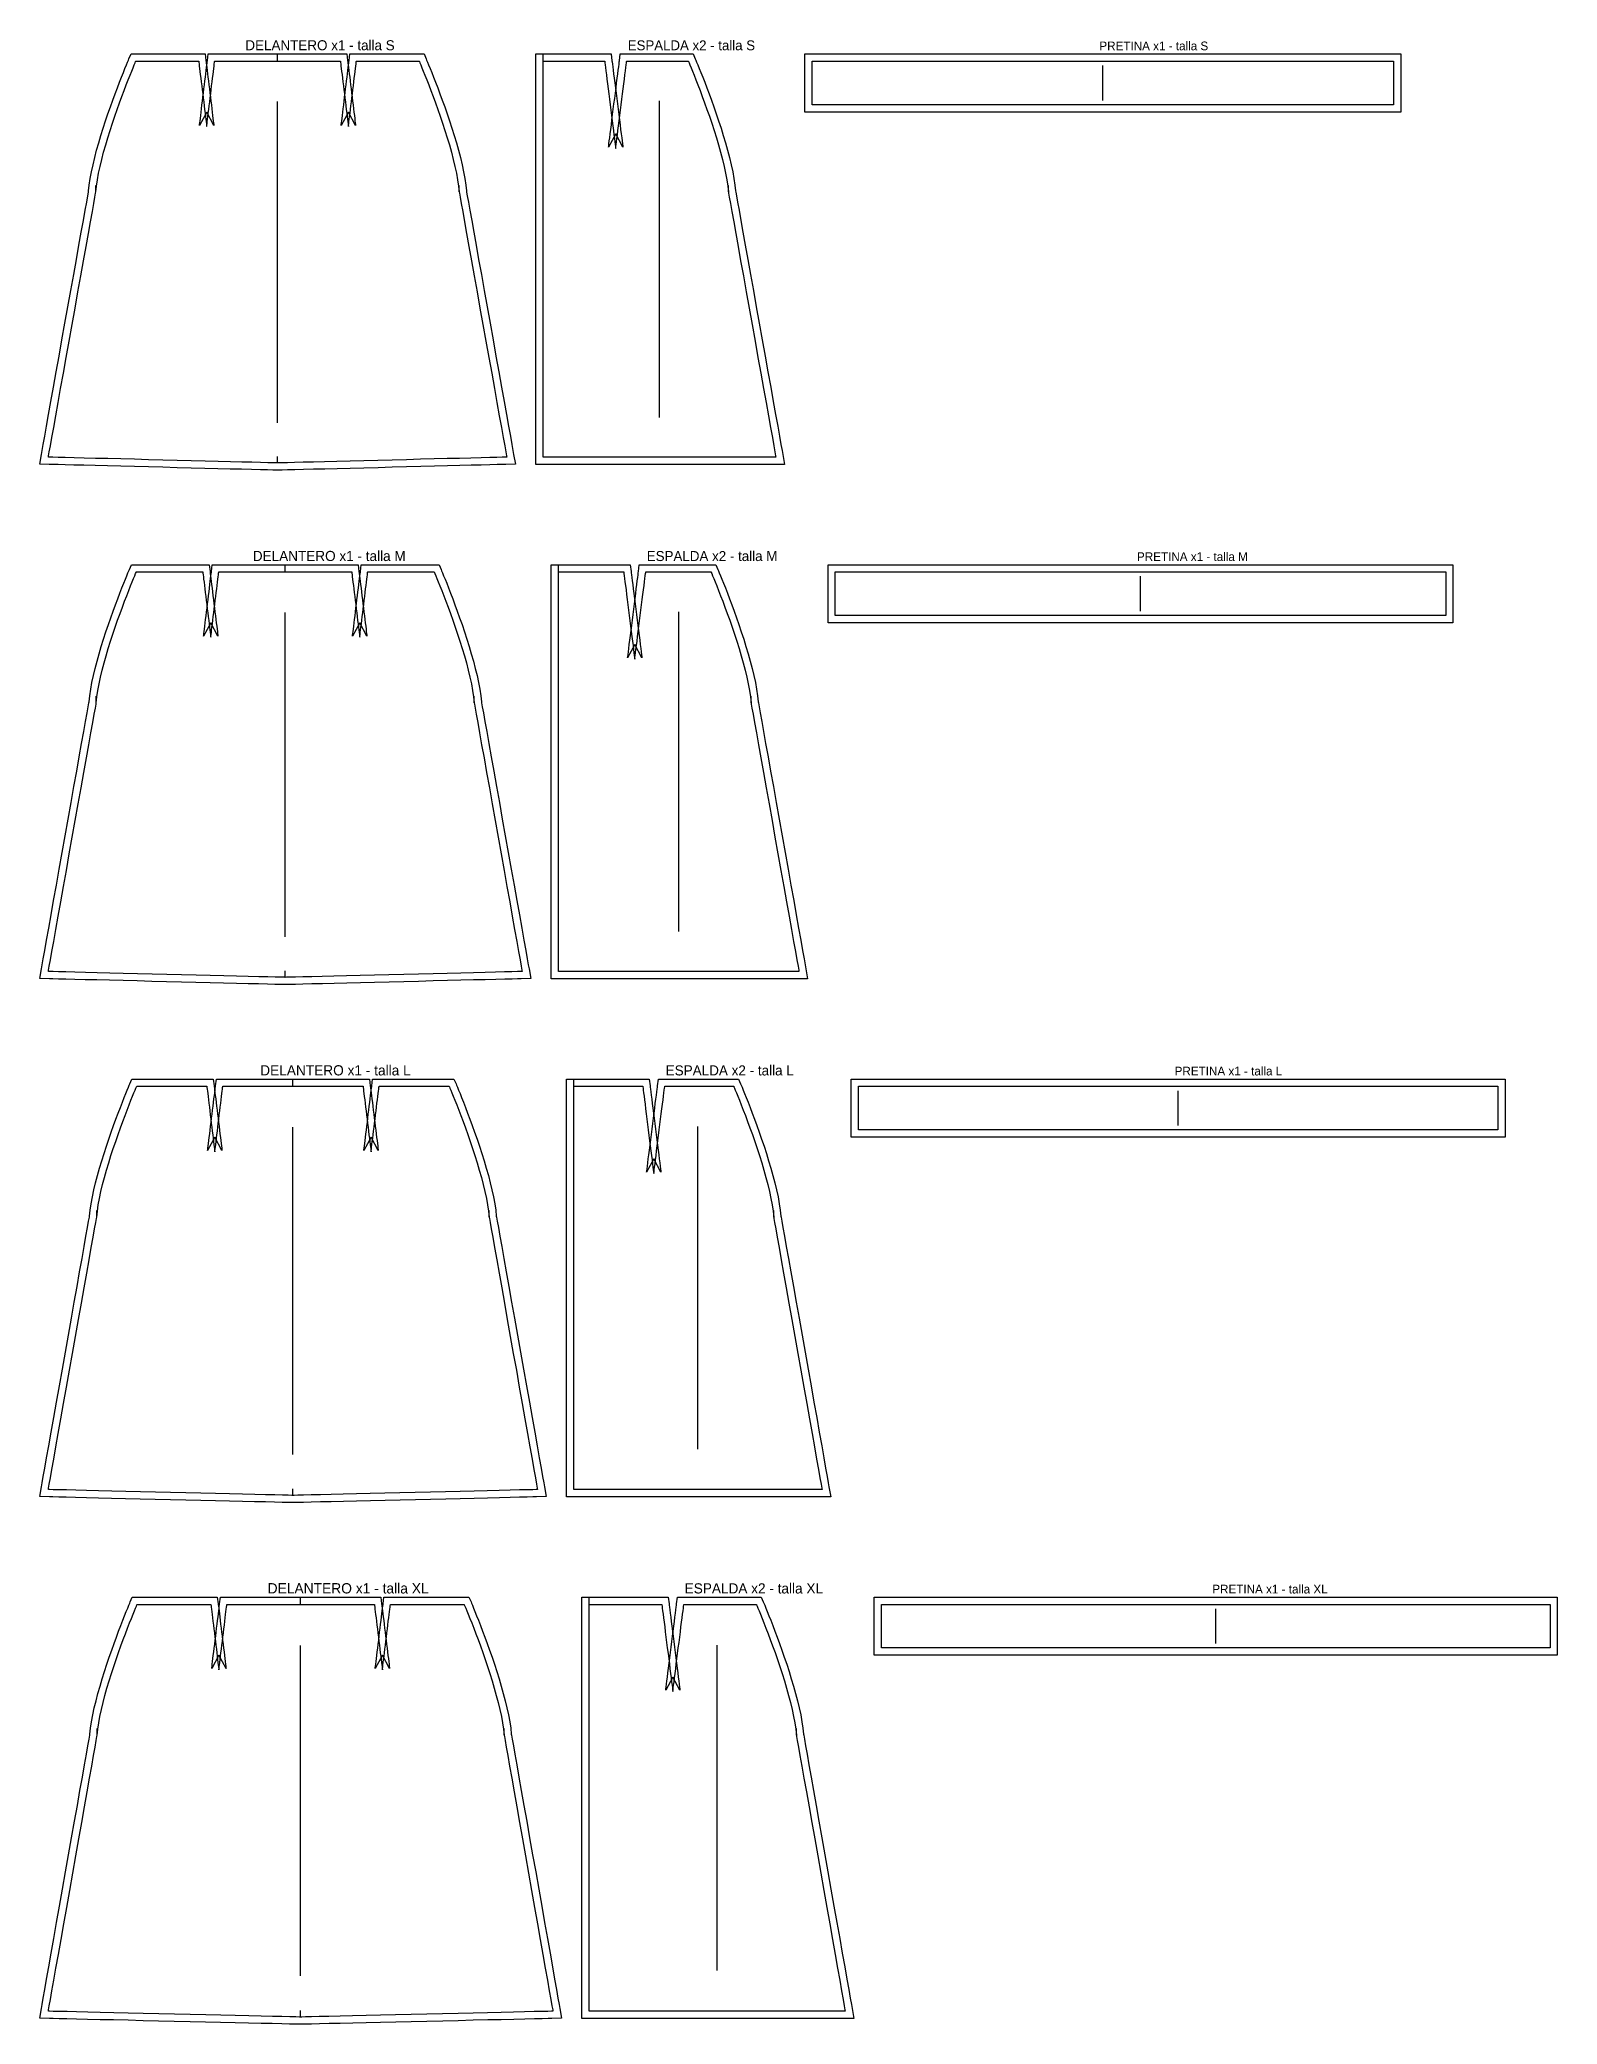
# Model space of a CAD drawing. Header units: centimetres. Extents: x -1 to 208, y -270 to 3.
import ezdxf

# ---------------------------------------------------------------- set-up
doc = ezdxf.new("R2010")
doc.units = ezdxf.units.CM
for name, color, linetype in [('15_SeamAllowance', 4, 'CONTINUOUS'), ('1_Boundary', 7, 'CONTINUOUS'), ('4_Notch', 1, 'CONTINUOUS'), ('5_Grainline', 3, 'CONTINUOUS'), ('8_Text', 7, 'CONTINUOUS')]:
    doc.layers.add(name, color=color, linetype=linetype)

msp = doc.modelspace()

# ---------------------------------------------------------------- texts
at = {"layer": '8_Text'}
for s, height, p in [('DELANTERO x1 - talla S', 1.3825, (27.116, 1.5)), ('ESPALDA x2 - talla S', 1.3625, (79.74, 1.5)), ('PRETINA x1 - talla S', 1.2, (144.64, 1.5)), ('DELANTERO x1 - talla M', 1.395, (28.136, -68.8)), ('ESPALDA x2 - talla M', 1.375, (82.35, -68.8)), ('PRETINA x1 - talla M', 1.2, (149.82, -68.8)), ('DELANTERO x1 - talla L', 1.4075, (29.156, -139.6)), ('ESPALDA x2 - talla L', 1.3875, (84.96, -139.6)), ('PRETINA x1 - talla L', 1.2, (155, -139.6)), ('DELANTERO x1 - talla XL', 1.42, (30.176, -210.9)), ('ESPALDA x2 - talla XL', 1.4, (87.57, -210.9)), ('PRETINA x1 - talla XL', 1.2, (160.18, -210.9))]:
    msp.add_text(s, height=height, dxfattribs=at).set_placement(p)

# ---------------------------------------------------------------- linework, layer by layer
at = {"layer": '15_SeamAllowance'}
for points in [[(31.54, 1), (31.5838, 1), (31.7102, 1), (31.9117, 1), (32.1807, 1), (32.5099, 1), (32.8916, 1), (33.3183, 1), (33.7826, 1), (34.2769, 1), (34.7938, 1), (35.3256, 1), (35.865, 1), (36.4044, 1), (36.9362, 1), (37.4531, 1), (37.9474, 1), (38.4117, 1), (38.8384, 1), (39.2201, 1), (39.5493, 1), (39.8183, 1), (40.0198, 1), (40.1462, 1), (41.0752, 1), (41.1882, 0.0757), (41.2043, -0.0558), (41.2299, -0.2654), (41.2641, -0.5453), (41.3059, -0.8878), (41.3545, -1.2849), (41.4088, -1.7289), (41.4678, -2.212), (41.5307, -2.7263), (41.5964, -3.2641), (41.664, -3.8175), (41.7326, -4.3787), (41.8012, -4.9399), (41.8688, -5.4933), (41.9346, -6.031), (41.9974, -6.5453), (42.0565, -7.0284), (42.1107, -7.4724), (42.1593, -7.8696), (42.2011, -8.212), (42.2353, -8.492), (42.261, -8.7016), (42.277, -8.8331), (41.29, -7), (40.303, -8.8331), (40.319, -8.7016), (40.3447, -8.492), (40.3789, -8.212), (40.4207, -7.8696), (40.4693, -7.4724), (40.5235, -7.0284), (40.5826, -6.5453), (40.6454, -6.031), (40.7112, -5.4933), (40.7788, -4.9399), (40.8474, -4.3787), (40.916, -3.8175), (40.9836, -3.2641), (41.0493, -2.7263), (41.1122, -2.212), (41.1712, -1.7289), (41.2255, -1.2849), (41.2741, -0.8878), (41.3159, -0.5453), (41.3501, -0.2654), (41.3757, -0.0558), (41.3918, 0.0757), (41.5048, 1), (42.4338, 1), (42.5602, 1), (42.7617, 1), (43.0307, 1), (43.3599, 1), (43.7416, 1), (44.1683, 1), (44.6326, 1), (45.1269, 1), (45.6438, 1), (46.1756, 1), (46.715, 1), (47.2544, 1), (47.7862, 1), (48.3031, 1), (48.7974, 1), (49.2617, 1), (49.6884, 1), (50.0701, 1), (50.3993, 1), (50.6683, 1), (50.8698, 1), (50.9962, 1), (51.7018, 1), (51.9864, 0.3298), (52.061, 0.1524), (52.1797, -0.1323), (52.3381, -0.5169), (52.5323, -0.9941), (52.758, -1.5563), (53.0112, -2.1963), (53.2878, -2.9066), (53.5836, -3.6799), (53.8945, -4.5089), (54.2165, -5.3861), (54.5454, -6.3043), (54.8771, -7.2562), (55.2076, -8.2345), (55.5327, -9.232), (55.8483, -10.2414), (56.1504, -11.2557), (56.4348, -12.2677), (56.6975, -13.2707), (56.9342, -14.2577), (57.141, -15.2224), (57.3134, -16.1584), (57.4471, -17.0602), (57.5308, -17.8596), (57.5574, -18.0085), (57.653, -18.5418), (57.8053, -19.392), (58.0088, -20.5273), (58.2576, -21.9162), (58.5462, -23.5268), (58.8688, -25.3275), (59.2199, -27.2866), (59.5936, -29.3725), (59.9844, -31.5534), (60.3865, -33.7977), (60.7943, -36.0736), (61.2021, -38.3496), (61.6043, -40.5939), (61.995, -42.7748), (62.3688, -44.8607), (62.7198, -46.8198), (63.0424, -48.6205), (63.331, -50.2311), (63.5799, -51.6199), (63.7833, -52.7553), (63.9356, -53.6055), (64.0312, -54.1388), (64.2698, -55.4701), (62.9456, -55.5037), (62.4848, -55.5154), (61.7501, -55.5341), (60.7691, -55.5589), (59.569, -55.5894), (58.1772, -55.6247), (56.6212, -55.6641), (54.9283, -55.7071), (53.1259, -55.7528), (51.2414, -55.8006), (49.302, -55.8498), (47.3354, -55.8997), (45.3687, -55.9496), (43.4294, -55.9988), (41.5448, -56.0466), (39.7424, -56.0923), (38.0495, -56.1352), (36.4935, -56.1747), (35.1017, -56.21), (33.9017, -56.2404), (32.9206, -56.2653), (32.1859, -56.2839), (31.7251, -56.2956), (31.54, -56.3003), (31.3549, -56.2956), (30.8941, -56.2839), (30.1594, -56.2653), (29.1783, -56.2404), (27.9783, -56.21), (26.5865, -56.1747), (25.0305, -56.1352), (23.3376, -56.0923), (21.5352, -56.0466), (19.6506, -55.9988), (17.7113, -55.9496), (15.7446, -55.8997), (13.778, -55.8498), (11.8386, -55.8006), (9.9541, -55.7528), (8.1517, -55.7071), (6.4588, -55.6641), (4.9028, -55.6247), (3.511, -55.5894), (2.3109, -55.5589), (1.3299, -55.5341), (0.5952, -55.5154), (0.1344, -55.5037), (-1.1898, -55.4701), (-0.9512, -54.1388), (-0.8556, -53.6055), (-0.7033, -52.7553), (-0.4999, -51.6199), (-0.251, -50.2311), (0.0376, -48.6205), (0.3602, -46.8198), (0.7112, -44.8607), (1.085, -42.7748), (1.4757, -40.5939), (1.8779, -38.3496), (2.2857, -36.0736), (2.6935, -33.7977), (3.0956, -31.5534), (3.4864, -29.3725), (3.8601, -27.2866), (4.2112, -25.3275), (4.5338, -23.5268), (4.8224, -21.9162), (5.0712, -20.5273), (5.2747, -19.392), (5.427, -18.5418), (5.5226, -18.0085), (5.5492, -17.8596), (5.6329, -17.0602), (5.7666, -16.1584), (5.939, -15.2224), (6.1458, -14.2577), (6.3825, -13.2707), (6.6452, -12.2677), (6.9296, -11.2557), (7.2317, -10.2414), (7.5473, -9.232), (7.8724, -8.2345), (8.2029, -7.2562), (8.5346, -6.3043), (8.8635, -5.3861), (9.1855, -4.5089), (9.4964, -3.6799), (9.7922, -2.9066), (10.0688, -2.1963), (10.322, -1.5563), (10.5477, -0.9941), (10.7419, -0.5169), (10.9003, -0.1323), (11.019, 0.1524), (11.0936, 0.3298), (11.3782, 1), (12.0838, 1), (12.2102, 1), (12.4117, 1), (12.6807, 1), (13.0099, 1), (13.3916, 1), (13.8183, 1), (14.2826, 1), (14.7769, 1), (15.2938, 1), (15.8256, 1), (16.365, 1), (16.9044, 1), (17.4362, 1), (17.9531, 1), (18.4474, 1), (18.9117, 1), (19.3384, 1), (19.7201, 1), (20.0493, 1), (20.3183, 1), (20.5198, 1), (20.6462, 1), (21.5752, 1), (21.6882, 0.0757), (21.7043, -0.0558), (21.7299, -0.2654), (21.7641, -0.5453), (21.8059, -0.8878), (21.8545, -1.2849), (21.9088, -1.7289), (21.9678, -2.212), (22.0307, -2.7263), (22.0964, -3.2641), (22.164, -3.8175), (22.2326, -4.3787), (22.3012, -4.9399), (22.3688, -5.4933), (22.4346, -6.031), (22.4974, -6.5453), (22.5565, -7.0284), (22.6107, -7.4724), (22.6593, -7.8696), (22.7011, -8.212), (22.7353, -8.492), (22.761, -8.7016), (22.777, -8.8331), (21.79, -7), (20.803, -8.8331), (20.819, -8.7016), (20.8447, -8.492), (20.8789, -8.212), (20.9207, -7.8696), (20.9693, -7.4724), (21.0235, -7.0284), (21.0826, -6.5453), (21.1454, -6.031), (21.2112, -5.4933), (21.2788, -4.9399), (21.3474, -4.3787), (21.416, -3.8175), (21.4836, -3.2641), (21.5493, -2.7263), (21.6122, -2.212), (21.6712, -1.7289), (21.7255, -1.2849), (21.7741, -0.8878), (21.8159, -0.5453), (21.8501, -0.2654), (21.8757, -0.0558), (21.8918, 0.0757), (22.0048, 1), (22.9338, 1), (23.0602, 1), (23.2617, 1), (23.5307, 1), (23.8599, 1), (24.2416, 1), (24.6683, 1), (25.1326, 1), (25.6269, 1), (26.1438, 1), (26.6756, 1), (27.215, 1), (27.7544, 1), (28.2862, 1), (28.8031, 1), (29.2974, 1), (29.7617, 1), (30.1884, 1), (30.5701, 1), (30.8993, 1), (31.1683, 1), (31.3698, 1), (31.4962, 1)], [(67.08, 1), (68.123, 1), (68.247, 1), (68.4447, 1), (68.7087, 1), (69.0317, 1), (69.4062, 1), (69.8249, 1), (70.2805, 1), (70.7655, 1), (71.2726, 1), (71.7945, 1), (72.3237, 1), (72.853, 1), (73.3749, 1), (73.882, 1), (74.367, 1), (74.8226, 1), (75.2413, 1), (75.6158, 1), (75.9388, 1), (76.2028, 1), (76.4005, 1), (76.5245, 1), (77.4494, 1), (77.5673, 0.0643), (77.5894, -0.1111), (77.6246, -0.3906), (77.6717, -0.7638), (77.7292, -1.2204), (77.796, -1.7499), (77.8706, -2.342), (77.9518, -2.9861), (78.0382, -3.6718), (78.1286, -4.3888), (78.2216, -5.1267), (78.3159, -5.8749), (78.4102, -6.6232), (78.5032, -7.3611), (78.5936, -8.0781), (78.68, -8.7638), (78.7612, -9.4079), (78.8358, -9.9999), (78.9026, -10.5295), (78.9601, -10.9861), (79.0072, -11.3593), (79.0424, -11.6388), (79.0645, -11.8142), (78.08, -10), (77.0955, -11.8142), (77.1176, -11.6388), (77.1528, -11.3593), (77.1999, -10.9861), (77.2574, -10.5295), (77.3242, -9.9999), (77.3988, -9.4079), (77.48, -8.7638), (77.5664, -8.0781), (77.6568, -7.3611), (77.7498, -6.6232), (77.8441, -5.8749), (77.9384, -5.1267), (78.0314, -4.3888), (78.1218, -3.6718), (78.2082, -2.9861), (78.2894, -2.342), (78.364, -1.7499), (78.4308, -1.2204), (78.4883, -0.7638), (78.5354, -0.3906), (78.5706, -0.1111), (78.5927, 0.0643), (78.7106, 1), (79.6355, 1), (79.7595, 1), (79.9572, 1), (80.2212, 1), (80.5442, 1), (80.9187, 1), (81.3374, 1), (81.793, 1), (82.278, 1), (82.7851, 1), (83.307, 1), (83.8363, 1), (84.3655, 1), (84.8874, 1), (85.3945, 1), (85.8795, 1), (86.3351, 1), (86.7538, 1), (87.1283, 1), (87.4513, 1), (87.7153, 1), (87.913, 1), (88.037, 1), (88.7418, 1), (89.0264, 0.3298), (89.101, 0.1524), (89.2197, -0.1323), (89.3781, -0.5169), (89.5723, -0.9941), (89.798, -1.5563), (90.0512, -2.1963), (90.3278, -2.9066), (90.6236, -3.6799), (90.9345, -4.5089), (91.2565, -5.3861), (91.5854, -6.3043), (91.9171, -7.2562), (92.2476, -8.2345), (92.5727, -9.232), (92.8883, -10.2414), (93.1904, -11.2557), (93.4748, -12.2677), (93.7375, -13.2707), (93.9742, -14.2577), (94.181, -15.2224), (94.3534, -16.1584), (94.4871, -17.0602), (94.5708, -17.8596), (94.5974, -18.0085), (94.693, -18.5418), (94.8453, -19.392), (95.0488, -20.5273), (95.2976, -21.9162), (95.5862, -23.5268), (95.9088, -25.3275), (96.2599, -27.2866), (96.6336, -29.3725), (97.0244, -31.5534), (97.4265, -33.7977), (97.8343, -36.0736), (98.2421, -38.3496), (98.6443, -40.5939), (99.035, -42.7748), (99.4088, -44.8607), (99.7598, -46.8198), (100.0824, -48.6205), (100.371, -50.2311), (100.6199, -51.6199), (100.8233, -52.7553), (100.9756, -53.6055), (101.0712, -54.1388), (101.3151, -55.5), (99.9578, -55.5), (99.4896, -55.5), (98.7433, -55.5), (97.7467, -55.5), (96.5276, -55.5), (95.1138, -55.5), (93.5331, -55.5), (91.8133, -55.5), (89.9823, -55.5), (88.0679, -55.5), (86.0979, -55.5), (84.1, -55.5), (82.1021, -55.5), (80.1321, -55.5), (78.2177, -55.5), (76.3867, -55.5), (74.6669, -55.5), (73.0862, -55.5), (71.6724, -55.5), (70.4533, -55.5), (69.4567, -55.5), (68.7104, -55.5), (68.2422, -55.5), (67.08, -55.5), (67.08, -54.224), (67.08, -53.4277), (67.08, -52.1582), (67.08, -50.463), (67.08, -48.3893), (67.08, -45.9844), (67.08, -43.2956), (67.08, -40.3704), (67.08, -37.2559), (67.08, -33.9994), (67.08, -30.6484), (67.08, -27.25), (67.08, -23.8516), (67.08, -20.5006), (67.08, -17.2441), (67.08, -14.1296), (67.08, -11.2044), (67.08, -8.5156), (67.08, -6.1107), (67.08, -4.037), (67.08, -2.3418), (67.08, -1.0723), (67.08, -0.276)], [(104.12, 1), (105.5251, 1), (106.6941, 1), (108.5575, 1), (111.0459, 1), (114.0899, 1), (117.62, 1), (121.5668, 1), (125.8607, 1), (130.4325, 1), (135.2126, 1), (140.1316, 1), (145.12, 1), (150.1084, 1), (155.0274, 1), (159.8075, 1), (164.3793, 1), (168.6732, 1), (172.62, 1), (176.1501, 1), (179.1941, 1), (181.6825, 1), (183.5459, 1), (184.7149, 1), (186.12, 1), (186.12, -0.0304), (186.12, -0.1181), (186.12, -0.2578), (186.12, -0.4444), (186.12, -0.6727), (186.12, -0.9375), (186.12, -1.2335), (186.12, -1.5556), (186.12, -1.8984), (186.12, -2.2569), (186.12, -2.6259), (186.12, -3), (186.12, -3.3741), (186.12, -3.7431), (186.12, -4.1016), (186.12, -4.4444), (186.12, -4.7665), (186.12, -5.0625), (186.12, -5.3273), (186.12, -5.5556), (186.12, -5.7422), (186.12, -5.8819), (186.12, -5.9696), (186.12, -7), (184.7149, -7), (183.5459, -7), (181.6825, -7), (179.1941, -7), (176.1501, -7), (172.62, -7), (168.6732, -7), (164.3793, -7), (159.8075, -7), (155.0274, -7), (150.1084, -7), (145.12, -7), (140.1316, -7), (135.2126, -7), (130.4325, -7), (125.8607, -7), (121.5668, -7), (117.62, -7), (114.0899, -7), (111.0459, -7), (108.5575, -7), (106.6941, -7), (105.5251, -7), (104.12, -7), (104.12, -5.9696), (104.12, -5.8819), (104.12, -5.7422), (104.12, -5.5556), (104.12, -5.3273), (104.12, -5.0625), (104.12, -4.7665), (104.12, -4.4444), (104.12, -4.1016), (104.12, -3.7431), (104.12, -3.3741), (104.12, -3), (104.12, -2.6259), (104.12, -2.2569), (104.12, -1.8984), (104.12, -1.5556), (104.12, -1.2335), (104.12, -0.9375), (104.12, -0.6727), (104.12, -0.4444), (104.12, -0.2578), (104.12, -0.1181), (104.12, -0.0304)], [(32.6, -69.3), (32.6463, -69.3), (32.78, -69.3), (32.9932, -69.3), (33.2778, -69.3), (33.6259, -69.3), (34.0297, -69.3), (34.4811, -69.3), (34.9722, -69.3), (35.4951, -69.3), (36.0418, -69.3), (36.6044, -69.3), (37.175, -69.3), (37.7456, -69.3), (38.3082, -69.3), (38.8549, -69.3), (39.3778, -69.3), (39.8689, -69.3), (40.3203, -69.3), (40.7241, -69.3), (41.0722, -69.3), (41.3568, -69.3), (41.57, -69.3), (41.7037, -69.3), (42.6352, -69.3), (42.7482, -70.2243), (42.7643, -70.3558), (42.7899, -70.5654), (42.8241, -70.8453), (42.8659, -71.1878), (42.9145, -71.5849), (42.9688, -72.0289), (43.0278, -72.512), (43.0907, -73.0263), (43.1564, -73.5641), (43.224, -74.1175), (43.2926, -74.6787), (43.3612, -75.2399), (43.4288, -75.7933), (43.4946, -76.331), (43.5574, -76.8453), (43.6165, -77.3284), (43.6707, -77.7724), (43.7193, -78.1696), (43.7611, -78.512), (43.7953, -78.792), (43.821, -79.0016), (43.837, -79.1331), (42.85, -77.3), (41.863, -79.1331), (41.879, -79.0016), (41.9047, -78.792), (41.9389, -78.512), (41.9807, -78.1696), (42.0293, -77.7724), (42.0835, -77.3284), (42.1426, -76.8453), (42.2054, -76.331), (42.2712, -75.7933), (42.3388, -75.2399), (42.4074, -74.6787), (42.476, -74.1175), (42.5436, -73.5641), (42.6093, -73.0263), (42.6722, -72.512), (42.7312, -72.0289), (42.7855, -71.5849), (42.8341, -71.1878), (42.8759, -70.8453), (42.9101, -70.5654), (42.9357, -70.3558), (42.9518, -70.2243), (43.0648, -69.3), (43.9963, -69.3), (44.13, -69.3), (44.3432, -69.3), (44.6278, -69.3), (44.9759, -69.3), (45.3797, -69.3), (45.8311, -69.3), (46.3222, -69.3), (46.8451, -69.3), (47.3918, -69.3), (47.9544, -69.3), (48.525, -69.3), (49.0956, -69.3), (49.6582, -69.3), (50.2049, -69.3), (50.7278, -69.3), (51.2189, -69.3), (51.6703, -69.3), (52.0741, -69.3), (52.4222, -69.3), (52.7068, -69.3), (52.92, -69.3), (53.0537, -69.3), (53.7618, -69.3), (54.0464, -69.9702), (54.121, -70.1476), (54.2397, -70.4323), (54.3981, -70.8169), (54.5923, -71.2941), (54.818, -71.8563), (55.0712, -72.4963), (55.3478, -73.2066), (55.6436, -73.9799), (55.9545, -74.8089), (56.2765, -75.6861), (56.6054, -76.6043), (56.9371, -77.5562), (57.2676, -78.5345), (57.5927, -79.532), (57.9083, -80.5414), (58.2104, -81.5557), (58.4948, -82.5677), (58.7575, -83.5707), (58.9942, -84.5577), (59.201, -85.5224), (59.3734, -86.4584), (59.5071, -87.3602), (59.5908, -88.16), (59.6179, -88.3117), (59.7143, -88.8524), (59.8681, -89.7142), (60.0733, -90.8651), (60.3245, -92.273), (60.6157, -93.9056), (60.9413, -95.731), (61.2956, -97.717), (61.6727, -99.8314), (62.0671, -102.0422), (62.4729, -104.3172), (62.8845, -106.6244), (63.296, -108.9315), (63.7018, -111.2066), (64.0962, -113.4174), (64.4733, -115.5318), (64.8276, -117.5178), (65.1532, -119.3431), (65.4444, -120.9758), (65.6956, -122.3837), (65.9009, -123.5345), (66.0546, -124.3964), (66.151, -124.937), (66.389, -126.2711), (65.0595, -126.3037), (64.5831, -126.3154), (63.8238, -126.3341), (62.8097, -126.359), (61.5693, -126.3894), (60.1308, -126.4247), (58.5225, -126.4642), (56.7727, -126.5071), (54.9097, -126.5528), (52.9618, -126.6006), (50.9573, -126.6498), (48.9245, -126.6997), (46.8917, -126.7496), (44.8873, -126.7988), (42.9394, -126.8466), (41.0764, -126.8923), (39.3266, -126.9352), (37.7183, -126.9747), (36.2798, -127.01), (35.0393, -127.0404), (34.0253, -127.0653), (33.266, -127.084), (32.7896, -127.0956), (32.6, -127.1003), (32.4104, -127.0956), (31.934, -127.084), (31.1747, -127.0653), (30.1607, -127.0404), (28.9202, -127.01), (27.4817, -126.9747), (25.8734, -126.9352), (24.1236, -126.8923), (22.2606, -126.8466), (20.3127, -126.7988), (18.3083, -126.7496), (16.2755, -126.6997), (14.2427, -126.6498), (12.2382, -126.6006), (10.2903, -126.5528), (8.4273, -126.5071), (6.6775, -126.4642), (5.0692, -126.4247), (3.6307, -126.3894), (2.3903, -126.359), (1.3762, -126.3341), (0.6169, -126.3154), (0.1405, -126.3037), (-1.189, -126.2711), (-0.951, -124.937), (-0.8546, -124.3964), (-0.7009, -123.5345), (-0.4956, -122.3837), (-0.2444, -120.9758), (0.0468, -119.3431), (0.3724, -117.5178), (0.7267, -115.5318), (1.1038, -113.4174), (1.4982, -111.2066), (1.904, -108.9315), (2.3155, -106.6244), (2.7271, -104.3172), (3.1329, -102.0422), (3.5273, -99.8314), (3.9044, -97.717), (4.2587, -95.731), (4.5843, -93.9056), (4.8755, -92.273), (5.1267, -90.8651), (5.3319, -89.7142), (5.4857, -88.8524), (5.5821, -88.3117), (5.6092, -88.16), (5.6929, -87.3602), (5.8266, -86.4584), (5.999, -85.5224), (6.2058, -84.5577), (6.4425, -83.5707), (6.7052, -82.5677), (6.9896, -81.5557), (7.2917, -80.5414), (7.6073, -79.532), (7.9324, -78.5345), (8.2629, -77.5562), (8.5946, -76.6043), (8.9235, -75.6861), (9.2455, -74.8089), (9.5564, -73.9799), (9.8522, -73.2066), (10.1288, -72.4963), (10.382, -71.8563), (10.6077, -71.2941), (10.8019, -70.8169), (10.9603, -70.4323), (11.079, -70.1476), (11.1536, -69.9702), (11.4382, -69.3), (12.1463, -69.3), (12.28, -69.3), (12.4932, -69.3), (12.7778, -69.3), (13.1259, -69.3), (13.5297, -69.3), (13.9811, -69.3), (14.4722, -69.3), (14.9951, -69.3), (15.5418, -69.3), (16.1044, -69.3), (16.675, -69.3), (17.2456, -69.3), (17.8082, -69.3), (18.3549, -69.3), (18.8778, -69.3), (19.3689, -69.3), (19.8203, -69.3), (20.2241, -69.3), (20.5722, -69.3), (20.8568, -69.3), (21.07, -69.3), (21.2037, -69.3), (22.1352, -69.3), (22.2482, -70.2243), (22.2643, -70.3558), (22.2899, -70.5654), (22.3241, -70.8453), (22.3659, -71.1878), (22.4145, -71.5849), (22.4688, -72.0289), (22.5278, -72.512), (22.5907, -73.0263), (22.6564, -73.5641), (22.724, -74.1175), (22.7926, -74.6787), (22.8612, -75.2399), (22.9288, -75.7933), (22.9946, -76.331), (23.0574, -76.8453), (23.1165, -77.3284), (23.1707, -77.7724), (23.2193, -78.1696), (23.2611, -78.512), (23.2953, -78.792), (23.321, -79.0016), (23.337, -79.1331), (22.35, -77.3), (21.363, -79.1331), (21.379, -79.0016), (21.4047, -78.792), (21.4389, -78.512), (21.4807, -78.1696), (21.5293, -77.7724), (21.5835, -77.3284), (21.6426, -76.8453), (21.7054, -76.331), (21.7712, -75.7933), (21.8388, -75.2399), (21.9074, -74.6787), (21.976, -74.1175), (22.0436, -73.5641), (22.1093, -73.0263), (22.1722, -72.512), (22.2312, -72.0289), (22.2855, -71.5849), (22.3341, -71.1878), (22.3759, -70.8453), (22.4101, -70.5654), (22.4357, -70.3558), (22.4518, -70.2243), (22.5648, -69.3), (23.4963, -69.3), (23.63, -69.3), (23.8432, -69.3), (24.1278, -69.3), (24.4759, -69.3), (24.8797, -69.3), (25.3311, -69.3), (25.8222, -69.3), (26.3451, -69.3), (26.8918, -69.3), (27.4544, -69.3), (28.025, -69.3), (28.5956, -69.3), (29.1582, -69.3), (29.7049, -69.3), (30.2278, -69.3), (30.7189, -69.3), (31.1703, -69.3), (31.5741, -69.3), (31.9222, -69.3), (32.2068, -69.3), (32.42, -69.3), (32.5537, -69.3)], [(69.2, -69.3), (70.2455, -69.3), (70.3768, -69.3), (70.5862, -69.3), (70.8657, -69.3), (71.2077, -69.3), (71.6043, -69.3), (72.0477, -69.3), (72.5301, -69.3), (73.0437, -69.3), (73.5807, -69.3), (74.1333, -69.3), (74.6937, -69.3), (75.2542, -69.3), (75.8068, -69.3), (76.3438, -69.3), (76.8574, -69.3), (77.3398, -69.3), (77.7832, -69.3), (78.1798, -69.3), (78.5218, -69.3), (78.8013, -69.3), (79.0107, -69.3), (79.142, -69.3), (80.0694, -69.3), (80.1873, -70.2357), (80.2094, -70.4111), (80.2446, -70.6906), (80.2917, -71.0638), (80.3492, -71.5204), (80.416, -72.0499), (80.4906, -72.642), (80.5718, -73.2861), (80.6582, -73.9718), (80.7486, -74.6888), (80.8416, -75.4267), (80.9359, -76.1749), (81.0302, -76.9232), (81.1232, -77.6611), (81.2136, -78.3781), (81.3, -79.0638), (81.3812, -79.7079), (81.4558, -80.2999), (81.5226, -80.8295), (81.5801, -81.2861), (81.6272, -81.6593), (81.6624, -81.9388), (81.6845, -82.1142), (80.7, -80.3), (79.7155, -82.1142), (79.7376, -81.9388), (79.7728, -81.6593), (79.8199, -81.2861), (79.8774, -80.8295), (79.9442, -80.2999), (80.0188, -79.7079), (80.1, -79.0638), (80.1864, -78.3781), (80.2768, -77.6611), (80.3698, -76.9232), (80.4641, -76.1749), (80.5584, -75.4267), (80.6514, -74.6888), (80.7418, -73.9718), (80.8282, -73.2861), (80.9094, -72.642), (80.984, -72.0499), (81.0508, -71.5204), (81.1083, -71.0638), (81.1554, -70.6906), (81.1906, -70.4111), (81.2127, -70.2357), (81.3306, -69.3), (82.258, -69.3), (82.3893, -69.3), (82.5987, -69.3), (82.8782, -69.3), (83.2202, -69.3), (83.6168, -69.3), (84.0602, -69.3), (84.5426, -69.3), (85.0562, -69.3), (85.5932, -69.3), (86.1458, -69.3), (86.7063, -69.3), (87.2667, -69.3), (87.8193, -69.3), (88.3563, -69.3), (88.8699, -69.3), (89.3523, -69.3), (89.7957, -69.3), (90.1923, -69.3), (90.5343, -69.3), (90.8138, -69.3), (91.0232, -69.3), (91.1545, -69.3), (91.8618, -69.3), (92.1464, -69.9702), (92.221, -70.1476), (92.3397, -70.4323), (92.4981, -70.8169), (92.6923, -71.2941), (92.918, -71.8563), (93.1712, -72.4963), (93.4478, -73.2066), (93.7436, -73.9799), (94.0545, -74.8089), (94.3765, -75.6861), (94.7054, -76.6043), (95.0371, -77.5562), (95.3676, -78.5345), (95.6927, -79.532), (96.0083, -80.5414), (96.3104, -81.5557), (96.5948, -82.5677), (96.8575, -83.5707), (97.0942, -84.5577), (97.301, -85.5224), (97.4734, -86.4584), (97.6071, -87.3602), (97.6908, -88.16), (97.7179, -88.3117), (97.8143, -88.8524), (97.9681, -89.7142), (98.1733, -90.8651), (98.4245, -92.273), (98.7157, -93.9056), (99.0413, -95.731), (99.3956, -97.717), (99.7727, -99.8314), (100.1671, -102.0422), (100.5729, -104.3172), (100.9845, -106.6244), (101.396, -108.9315), (101.8018, -111.2066), (102.1962, -113.4174), (102.5733, -115.5318), (102.9276, -117.5178), (103.2532, -119.3431), (103.5444, -120.9758), (103.7956, -122.3837), (104.0009, -123.5345), (104.1546, -124.3964), (104.251, -124.937), (104.4942, -126.3), (103.1324, -126.3), (102.6487, -126.3), (101.8777, -126.3), (100.8481, -126.3), (99.5887, -126.3), (98.1281, -126.3), (96.4952, -126.3), (94.7185, -126.3), (92.827, -126.3), (90.8492, -126.3), (88.814, -126.3), (86.75, -126.3), (84.686, -126.3), (82.6508, -126.3), (80.673, -126.3), (78.7815, -126.3), (77.0048, -126.3), (75.3719, -126.3), (73.9113, -126.3), (72.6519, -126.3), (71.6223, -126.3), (70.8513, -126.3), (70.3676, -126.3), (69.2, -126.3), (69.2, -125.0215), (69.2, -124.2178), (69.2, -122.9367), (69.2, -121.2259), (69.2, -119.1332), (69.2, -116.7062), (69.2, -113.9929), (69.2, -111.0407), (69.2, -107.8977), (69.2, -104.6113), (69.2, -101.2295), (69.2, -97.8), (69.2, -94.3705), (69.2, -90.9887), (69.2, -87.7023), (69.2, -84.5593), (69.2, -81.6071), (69.2, -78.8937), (69.2, -76.4668), (69.2, -74.3741), (69.2, -72.6633), (69.2, -71.3822), (69.2, -70.5785)], [(107.3, -69.3), (108.7253, -69.3), (109.9528, -69.3), (111.9094, -69.3), (114.5222, -69.3), (117.7184, -69.3), (121.425, -69.3), (125.5691, -69.3), (130.0778, -69.3), (134.8781, -69.3), (139.8972, -69.3), (145.0622, -69.3), (150.3, -69.3), (155.5378, -69.3), (160.7028, -69.3), (165.7219, -69.3), (170.5222, -69.3), (175.0309, -69.3), (179.175, -69.3), (182.8816, -69.3), (186.0778, -69.3), (188.6906, -69.3), (190.6472, -69.3), (191.8747, -69.3), (193.3, -69.3), (193.3, -70.3304), (193.3, -70.4181), (193.3, -70.5578), (193.3, -70.7444), (193.3, -70.9727), (193.3, -71.2375), (193.3, -71.5335), (193.3, -71.8556), (193.3, -72.1984), (193.3, -72.5569), (193.3, -72.9259), (193.3, -73.3), (193.3, -73.6741), (193.3, -74.0431), (193.3, -74.4016), (193.3, -74.7444), (193.3, -75.0665), (193.3, -75.3625), (193.3, -75.6273), (193.3, -75.8556), (193.3, -76.0422), (193.3, -76.1819), (193.3, -76.2696), (193.3, -77.3), (191.8747, -77.3), (190.6472, -77.3), (188.6906, -77.3), (186.0778, -77.3), (182.8816, -77.3), (179.175, -77.3), (175.0309, -77.3), (170.5222, -77.3), (165.7219, -77.3), (160.7028, -77.3), (155.5378, -77.3), (150.3, -77.3), (145.0622, -77.3), (139.8972, -77.3), (134.8781, -77.3), (130.0778, -77.3), (125.5691, -77.3), (121.425, -77.3), (117.7184, -77.3), (114.5222, -77.3), (111.9094, -77.3), (109.9528, -77.3), (108.7253, -77.3), (107.3, -77.3), (107.3, -76.2696), (107.3, -76.1819), (107.3, -76.0422), (107.3, -75.8556), (107.3, -75.6273), (107.3, -75.3625), (107.3, -75.0665), (107.3, -74.7444), (107.3, -74.4016), (107.3, -74.0431), (107.3, -73.6741), (107.3, -73.3), (107.3, -72.9259), (107.3, -72.5569), (107.3, -72.1984), (107.3, -71.8556), (107.3, -71.5335), (107.3, -71.2375), (107.3, -70.9727), (107.3, -70.7444), (107.3, -70.5578), (107.3, -70.4181), (107.3, -70.3304)], [(33.66, -140.1), (33.7089, -140.1), (33.8499, -140.1), (34.0746, -140.1), (34.3748, -140.1), (34.742, -140.1), (35.1678, -140.1), (35.6439, -140.1), (36.1619, -140.1), (36.7133, -140.1), (37.2899, -140.1), (37.8833, -140.1), (38.485, -140.1), (39.0867, -140.1), (39.6801, -140.1), (40.2567, -140.1), (40.8081, -140.1), (41.3261, -140.1), (41.8022, -140.1), (42.228, -140.1), (42.5952, -140.1), (42.8954, -140.1), (43.1201, -140.1), (43.2611, -140.1), (44.1952, -140.1), (44.3082, -141.0243), (44.3243, -141.1558), (44.3499, -141.3654), (44.3841, -141.6453), (44.4259, -141.9878), (44.4745, -142.3849), (44.5288, -142.8289), (44.5878, -143.312), (44.6507, -143.8263), (44.7164, -144.3641), (44.784, -144.9175), (44.8526, -145.4787), (44.9212, -146.0399), (44.9888, -146.5933), (45.0546, -147.131), (45.1174, -147.6453), (45.1765, -148.1284), (45.2307, -148.5724), (45.2793, -148.9696), (45.3211, -149.312), (45.3553, -149.592), (45.381, -149.8016), (45.397, -149.9331), (44.41, -148.1), (43.423, -149.9331), (43.439, -149.8016), (43.4647, -149.592), (43.4989, -149.312), (43.5407, -148.9696), (43.5893, -148.5724), (43.6435, -148.1284), (43.7026, -147.6453), (43.7654, -147.131), (43.8312, -146.5933), (43.8988, -146.0399), (43.9674, -145.4787), (44.036, -144.9175), (44.1036, -144.3641), (44.1693, -143.8263), (44.2322, -143.312), (44.2912, -142.8289), (44.3455, -142.3849), (44.3941, -141.9878), (44.4359, -141.6453), (44.4701, -141.3654), (44.4957, -141.1558), (44.5118, -141.0243), (44.6248, -140.1), (45.5589, -140.1), (45.6999, -140.1), (45.9246, -140.1), (46.2248, -140.1), (46.592, -140.1), (47.0178, -140.1), (47.4939, -140.1), (48.0119, -140.1), (48.5633, -140.1), (49.1399, -140.1), (49.7333, -140.1), (50.335, -140.1), (50.9367, -140.1), (51.5301, -140.1), (52.1067, -140.1), (52.6581, -140.1), (53.1761, -140.1), (53.6522, -140.1), (54.078, -140.1), (54.4452, -140.1), (54.7454, -140.1), (54.9701, -140.1), (55.1111, -140.1), (55.8218, -140.1), (56.1064, -140.7702), (56.181, -140.9476), (56.2997, -141.2323), (56.4581, -141.6169), (56.6523, -142.0941), (56.878, -142.6563), (57.1312, -143.2963), (57.4078, -144.0066), (57.7036, -144.7799), (58.0145, -145.6089), (58.3365, -146.4861), (58.6654, -147.4043), (58.9971, -148.3562), (59.3276, -149.3345), (59.6527, -150.332), (59.9683, -151.3414), (60.2704, -152.3557), (60.5548, -153.3677), (60.8175, -154.3707), (61.0542, -155.3577), (61.261, -156.3224), (61.4334, -157.2584), (61.5671, -158.1602), (61.6508, -158.9603), (61.6783, -159.115), (61.7756, -159.663), (61.9308, -160.5365), (62.1379, -161.7029), (62.3913, -163.1298), (62.6852, -164.7845), (63.0138, -166.6346), (63.3713, -168.6474), (63.7519, -170.7904), (64.1498, -173.031), (64.5593, -175.3368), (64.9746, -177.6751), (65.3899, -180.0135), (65.7994, -182.3192), (66.1973, -184.5599), (66.5779, -186.7029), (66.9354, -188.7157), (67.264, -190.5658), (67.5578, -192.2205), (67.8113, -193.6474), (68.0184, -194.8138), (68.1736, -195.6873), (68.2709, -196.2352), (68.5083, -197.572), (67.1733, -197.6038), (66.6815, -197.6155), (65.8974, -197.6341), (64.8504, -197.659), (63.5697, -197.6894), (62.0844, -197.7247), (60.4238, -197.7642), (58.6171, -197.8071), (56.6935, -197.8528), (54.6823, -197.9006), (52.6126, -197.9498), (50.5138, -197.9997), (48.4149, -198.0496), (46.3452, -198.0988), (44.334, -198.1466), (42.4104, -198.1923), (40.6037, -198.2353), (38.9431, -198.2747), (37.4578, -198.31), (36.1771, -198.3405), (35.1301, -198.3653), (34.3461, -198.384), (33.8542, -198.3957), (33.66, -198.4003), (33.4658, -198.3957), (32.9739, -198.384), (32.1899, -198.3653), (31.1429, -198.3405), (29.8622, -198.31), (28.3769, -198.2747), (26.7163, -198.2353), (24.9096, -198.1923), (22.986, -198.1466), (20.9748, -198.0988), (18.9051, -198.0496), (16.8062, -197.9997), (14.7074, -197.9498), (12.6377, -197.9006), (10.6265, -197.8528), (8.7029, -197.8071), (6.8962, -197.7642), (5.2356, -197.7247), (3.7503, -197.6894), (2.4696, -197.659), (1.4226, -197.6341), (0.6385, -197.6155), (0.1467, -197.6038), (-1.1883, -197.572), (-0.9509, -196.2352), (-0.8536, -195.6873), (-0.6984, -194.8138), (-0.4913, -193.6474), (-0.2378, -192.2205), (0.056, -190.5658), (0.3846, -188.7157), (0.7421, -186.7029), (1.1227, -184.5599), (1.5206, -182.3192), (1.9301, -180.0135), (2.3454, -177.6751), (2.7607, -175.3368), (3.1702, -173.031), (3.5681, -170.7904), (3.9487, -168.6474), (4.3062, -166.6346), (4.6348, -164.7845), (4.9287, -163.1298), (5.1821, -161.7029), (5.3892, -160.5365), (5.5444, -159.663), (5.6417, -159.115), (5.6692, -158.9603), (5.7529, -158.1602), (5.8866, -157.2584), (6.059, -156.3224), (6.2658, -155.3577), (6.5025, -154.3707), (6.7652, -153.3677), (7.0496, -152.3557), (7.3517, -151.3414), (7.6673, -150.332), (7.9924, -149.3345), (8.3229, -148.3562), (8.6546, -147.4043), (8.9835, -146.4861), (9.3055, -145.6089), (9.6164, -144.7799), (9.9122, -144.0066), (10.1888, -143.2963), (10.442, -142.6563), (10.6677, -142.0941), (10.8619, -141.6169), (11.0203, -141.2323), (11.139, -140.9476), (11.2136, -140.7702), (11.4982, -140.1), (12.2089, -140.1), (12.3499, -140.1), (12.5746, -140.1), (12.8748, -140.1), (13.242, -140.1), (13.6678, -140.1), (14.1439, -140.1), (14.6619, -140.1), (15.2133, -140.1), (15.7899, -140.1), (16.3833, -140.1), (16.985, -140.1), (17.5867, -140.1), (18.1801, -140.1), (18.7567, -140.1), (19.3081, -140.1), (19.8261, -140.1), (20.3022, -140.1), (20.728, -140.1), (21.0952, -140.1), (21.3954, -140.1), (21.6201, -140.1), (21.7611, -140.1), (22.6952, -140.1), (22.8082, -141.0243), (22.8243, -141.1558), (22.8499, -141.3654), (22.8841, -141.6453), (22.9259, -141.9878), (22.9745, -142.3849), (23.0288, -142.8289), (23.0878, -143.312), (23.1507, -143.8263), (23.2164, -144.3641), (23.284, -144.9175), (23.3526, -145.4787), (23.4212, -146.0399), (23.4888, -146.5933), (23.5546, -147.131), (23.6174, -147.6453), (23.6765, -148.1284), (23.7307, -148.5724), (23.7793, -148.9696), (23.8211, -149.312), (23.8553, -149.592), (23.881, -149.8016), (23.897, -149.9331), (22.91, -148.1), (21.923, -149.9331), (21.939, -149.8016), (21.9647, -149.592), (21.9989, -149.312), (22.0407, -148.9696), (22.0893, -148.5724), (22.1435, -148.1284), (22.2026, -147.6453), (22.2654, -147.131), (22.3312, -146.5933), (22.3988, -146.0399), (22.4674, -145.4787), (22.536, -144.9175), (22.6036, -144.3641), (22.6693, -143.8263), (22.7322, -143.312), (22.7912, -142.8289), (22.8455, -142.3849), (22.8941, -141.9878), (22.9359, -141.6453), (22.9701, -141.3654), (22.9957, -141.1558), (23.0118, -141.0243), (23.1248, -140.1), (24.0589, -140.1), (24.1999, -140.1), (24.4246, -140.1), (24.7248, -140.1), (25.092, -140.1), (25.5178, -140.1), (25.9939, -140.1), (26.5119, -140.1), (27.0633, -140.1), (27.6399, -140.1), (28.2333, -140.1), (28.835, -140.1), (29.4367, -140.1), (30.0301, -140.1), (30.6067, -140.1), (31.1581, -140.1), (31.6761, -140.1), (32.1522, -140.1), (32.578, -140.1), (32.9452, -140.1), (33.2454, -140.1), (33.4701, -140.1), (33.6111, -140.1)], [(71.32, -140.1), (72.368, -140.1), (72.5067, -140.1), (72.7277, -140.1), (73.0228, -140.1), (73.3838, -140.1), (73.8024, -140.1), (74.2705, -140.1), (74.7797, -140.1), (75.3219, -140.1), (75.8888, -140.1), (76.4722, -140.1), (77.0637, -140.1), (77.6553, -140.1), (78.2387, -140.1), (78.8056, -140.1), (79.3478, -140.1), (79.857, -140.1), (80.3251, -140.1), (80.7437, -140.1), (81.1047, -140.1), (81.3998, -140.1), (81.6208, -140.1), (81.7595, -140.1), (82.6894, -140.1), (82.8073, -141.0357), (82.8294, -141.2111), (82.8646, -141.4906), (82.9117, -141.8638), (82.9692, -142.3204), (83.036, -142.8499), (83.1106, -143.442), (83.1918, -144.0861), (83.2782, -144.7718), (83.3686, -145.4888), (83.4616, -146.2267), (83.5559, -146.9749), (83.6502, -147.7232), (83.7432, -148.4611), (83.8336, -149.1781), (83.92, -149.8638), (84.0012, -150.5079), (84.0758, -151.0999), (84.1426, -151.6295), (84.2001, -152.0861), (84.2472, -152.4593), (84.2824, -152.7388), (84.3045, -152.9142), (83.32, -151.1), (82.3355, -152.9142), (82.3576, -152.7388), (82.3928, -152.4593), (82.4399, -152.0861), (82.4974, -151.6295), (82.5642, -151.0999), (82.6388, -150.5079), (82.72, -149.8638), (82.8064, -149.1781), (82.8968, -148.4611), (82.9898, -147.7232), (83.0841, -146.9749), (83.1784, -146.2267), (83.2714, -145.4888), (83.3618, -144.7718), (83.4482, -144.0861), (83.5294, -143.442), (83.604, -142.8499), (83.6708, -142.3204), (83.7283, -141.8638), (83.7754, -141.4906), (83.8106, -141.2111), (83.8327, -141.0357), (83.9506, -140.1), (84.8805, -140.1), (85.0192, -140.1), (85.2402, -140.1), (85.5353, -140.1), (85.8963, -140.1), (86.3149, -140.1), (86.783, -140.1), (87.2922, -140.1), (87.8344, -140.1), (88.4013, -140.1), (88.9847, -140.1), (89.5763, -140.1), (90.1678, -140.1), (90.7512, -140.1), (91.3181, -140.1), (91.8603, -140.1), (92.3695, -140.1), (92.8376, -140.1), (93.2562, -140.1), (93.6172, -140.1), (93.9123, -140.1), (94.1333, -140.1), (94.272, -140.1), (94.9818, -140.1), (95.2664, -140.7702), (95.341, -140.9476), (95.4597, -141.2323), (95.6181, -141.6169), (95.8123, -142.0941), (96.038, -142.6563), (96.2912, -143.2963), (96.5678, -144.0066), (96.8636, -144.7799), (97.1745, -145.6089), (97.4965, -146.4861), (97.8254, -147.4043), (98.1571, -148.3562), (98.4876, -149.3345), (98.8127, -150.332), (99.1283, -151.3414), (99.4304, -152.3557), (99.7148, -153.3677), (99.9775, -154.3707), (100.2142, -155.3577), (100.421, -156.3224), (100.5934, -157.2584), (100.7271, -158.1602), (100.8108, -158.9603), (100.8383, -159.115), (100.9356, -159.663), (101.0908, -160.5365), (101.2979, -161.7029), (101.5513, -163.1298), (101.8452, -164.7845), (102.1738, -166.6346), (102.5313, -168.6474), (102.9119, -170.7904), (103.3098, -173.031), (103.7193, -175.3368), (104.1346, -177.6751), (104.5499, -180.0135), (104.9594, -182.3192), (105.3573, -184.5599), (105.7379, -186.7029), (106.0954, -188.7157), (106.424, -190.5658), (106.7178, -192.2205), (106.9713, -193.6474), (107.1784, -194.8138), (107.3336, -195.6873), (107.4309, -196.2352), (107.6732, -197.6), (106.307, -197.6), (105.8079, -197.6), (105.0122, -197.6), (103.9496, -197.6), (102.6498, -197.6), (101.1425, -197.6), (99.4572, -197.6), (97.6237, -197.6), (95.6716, -197.6), (93.6305, -197.6), (91.5301, -197.6), (89.4, -197.6), (87.2699, -197.6), (85.1695, -197.6), (83.1284, -197.6), (81.1763, -197.6), (79.3428, -197.6), (77.6575, -197.6), (76.1502, -197.6), (74.8504, -197.6), (73.7878, -197.6), (72.9921, -197.6), (72.493, -197.6), (71.32, -197.6), (71.32, -196.319), (71.32, -195.508), (71.32, -194.2152), (71.32, -192.4889), (71.32, -190.3771), (71.32, -187.9281), (71.32, -185.1901), (71.32, -182.2111), (71.32, -179.0395), (71.32, -175.7233), (71.32, -172.3107), (71.32, -168.85), (71.32, -165.3893), (71.32, -161.9767), (71.32, -158.6605), (71.32, -155.4889), (71.32, -152.5099), (71.32, -149.7719), (71.32, -147.3229), (71.32, -145.2111), (71.32, -143.4848), (71.32, -142.192), (71.32, -141.381)], [(110.48, -140.1), (111.9256, -140.1), (113.2115, -140.1), (115.2613, -140.1), (117.9985, -140.1), (121.3469, -140.1), (125.23, -140.1), (129.5714, -140.1), (134.2948, -140.1), (139.3238, -140.1), (144.5819, -140.1), (149.9927, -140.1), (155.48, -140.1), (160.9673, -140.1), (166.3781, -140.1), (171.6363, -140.1), (176.6652, -140.1), (181.3886, -140.1), (185.73, -140.1), (189.6131, -140.1), (192.9615, -140.1), (195.6988, -140.1), (197.7485, -140.1), (199.0344, -140.1), (200.48, -140.1), (200.48, -141.1304), (200.48, -141.2181), (200.48, -141.3578), (200.48, -141.5444), (200.48, -141.7727), (200.48, -142.0375), (200.48, -142.3335), (200.48, -142.6556), (200.48, -142.9984), (200.48, -143.3569), (200.48, -143.7259), (200.48, -144.1), (200.48, -144.4741), (200.48, -144.8431), (200.48, -145.2016), (200.48, -145.5444), (200.48, -145.8665), (200.48, -146.1625), (200.48, -146.4273), (200.48, -146.6556), (200.48, -146.8422), (200.48, -146.9819), (200.48, -147.0696), (200.48, -148.1), (199.0344, -148.1), (197.7485, -148.1), (195.6988, -148.1), (192.9615, -148.1), (189.6131, -148.1), (185.73, -148.1), (181.3886, -148.1), (176.6652, -148.1), (171.6363, -148.1), (166.3781, -148.1), (160.9673, -148.1), (155.48, -148.1), (149.9927, -148.1), (144.5819, -148.1), (139.3238, -148.1), (134.2948, -148.1), (129.5714, -148.1), (125.23, -148.1), (121.3469, -148.1), (117.9985, -148.1), (115.2613, -148.1), (113.2115, -148.1), (111.9256, -148.1), (110.48, -148.1), (110.48, -147.0696), (110.48, -146.9819), (110.48, -146.8422), (110.48, -146.6556), (110.48, -146.4273), (110.48, -146.1625), (110.48, -145.8665), (110.48, -145.5444), (110.48, -145.2016), (110.48, -144.8431), (110.48, -144.4741), (110.48, -144.1), (110.48, -143.7259), (110.48, -143.3569), (110.48, -142.9984), (110.48, -142.6556), (110.48, -142.3335), (110.48, -142.0375), (110.48, -141.7727), (110.48, -141.5444), (110.48, -141.3578), (110.48, -141.2181), (110.48, -141.1304)], [(34.72, -211.4), (34.7714, -211.4), (34.9197, -211.4), (35.1561, -211.4), (35.4719, -211.4), (35.8581, -211.4), (36.3059, -211.4), (36.8067, -211.4), (37.3515, -211.4), (37.9315, -211.4), (38.538, -211.4), (39.1621, -211.4), (39.795, -211.4), (40.4279, -211.4), (41.052, -211.4), (41.6585, -211.4), (42.2385, -211.4), (42.7833, -211.4), (43.2841, -211.4), (43.7319, -211.4), (44.1181, -211.4), (44.4339, -211.4), (44.6703, -211.4), (44.8186, -211.4), (45.7552, -211.4), (45.8682, -212.3243), (45.8843, -212.4558), (45.9099, -212.6654), (45.9441, -212.9453), (45.9859, -213.2878), (46.0345, -213.6849), (46.0888, -214.1289), (46.1478, -214.612), (46.2107, -215.1263), (46.2764, -215.6641), (46.344, -216.2175), (46.4126, -216.7787), (46.4812, -217.3399), (46.5488, -217.8933), (46.6146, -218.431), (46.6774, -218.9453), (46.7365, -219.4284), (46.7907, -219.8724), (46.8393, -220.2696), (46.8811, -220.612), (46.9153, -220.892), (46.941, -221.1016), (46.957, -221.2331), (45.97, -219.4), (44.983, -221.2331), (44.999, -221.1016), (45.0247, -220.892), (45.0589, -220.612), (45.1007, -220.2696), (45.1493, -219.8724), (45.2035, -219.4284), (45.2626, -218.9453), (45.3254, -218.431), (45.3912, -217.8933), (45.4588, -217.3399), (45.5274, -216.7787), (45.596, -216.2175), (45.6636, -215.6641), (45.7293, -215.1263), (45.7922, -214.612), (45.8512, -214.1289), (45.9055, -213.6849), (45.9541, -213.2878), (45.9959, -212.9453), (46.0301, -212.6654), (46.0557, -212.4558), (46.0718, -212.3243), (46.1848, -211.4), (47.1214, -211.4), (47.2697, -211.4), (47.5061, -211.4), (47.8219, -211.4), (48.2081, -211.4), (48.6559, -211.4), (49.1567, -211.4), (49.7015, -211.4), (50.2815, -211.4), (50.888, -211.4), (51.5121, -211.4), (52.145, -211.4), (52.7779, -211.4), (53.402, -211.4), (54.0085, -211.4), (54.5885, -211.4), (55.1333, -211.4), (55.6341, -211.4), (56.0819, -211.4), (56.4681, -211.4), (56.7839, -211.4), (57.0203, -211.4), (57.1686, -211.4), (57.8818, -211.4), (58.1664, -212.0702), (58.241, -212.2476), (58.3597, -212.5323), (58.5181, -212.9169), (58.7123, -213.3941), (58.938, -213.9563), (59.1912, -214.5963), (59.4678, -215.3066), (59.7636, -216.0799), (60.0745, -216.9089), (60.3965, -217.7861), (60.7254, -218.7043), (61.0571, -219.6562), (61.3876, -220.6345), (61.7127, -221.632), (62.0283, -222.6414), (62.3304, -223.6557), (62.6148, -224.6677), (62.8775, -225.6707), (63.1142, -226.6577), (63.321, -227.6224), (63.4934, -228.5584), (63.6271, -229.4602), (63.7109, -230.2607), (63.7387, -230.4183), (63.8369, -230.9735), (63.9935, -231.8587), (64.2025, -233.0407), (64.4582, -234.4866), (64.7547, -236.1634), (65.0862, -238.0381), (65.4469, -240.0777), (65.831, -242.2493), (66.2325, -244.5198), (66.6457, -246.8564), (67.0647, -249.2259), (67.4837, -251.5954), (67.8969, -253.9319), (68.2985, -256.2024), (68.6825, -258.374), (69.0432, -260.4136), (69.3747, -262.2884), (69.6712, -263.9652), (69.9269, -265.411), (70.136, -266.593), (70.2925, -267.4782), (70.3907, -268.0334), (70.6276, -269.3729), (69.2872, -269.4038), (68.7799, -269.4155), (67.9712, -269.4341), (66.8912, -269.459), (65.5701, -269.4894), (64.038, -269.5247), (62.3251, -269.5642), (60.4616, -269.6071), (58.4774, -269.6529), (56.4029, -269.7007), (54.268, -269.7499), (52.103, -269.7997), (49.9381, -269.8496), (47.8032, -269.8988), (45.7287, -269.9466), (43.7445, -269.9923), (41.8809, -270.0353), (40.168, -270.0747), (38.636, -270.11), (37.3149, -270.1405), (36.2349, -270.1654), (35.4262, -270.184), (34.9188, -270.1957), (34.72, -270.2003), (34.5212, -270.1957), (34.0138, -270.184), (33.2051, -270.1654), (32.1251, -270.1405), (30.804, -270.11), (29.272, -270.0747), (27.5591, -270.0353), (25.6955, -269.9923), (23.7113, -269.9466), (21.6368, -269.8988), (19.5019, -269.8496), (17.337, -269.7997), (15.172, -269.7499), (13.0371, -269.7007), (10.9626, -269.6529), (8.9784, -269.6071), (7.1149, -269.5642), (5.402, -269.5247), (3.8699, -269.4894), (2.5488, -269.459), (1.4688, -269.4341), (0.6601, -269.4155), (0.1528, -269.4038), (-1.1876, -269.3729), (-0.9507, -268.0334), (-0.8525, -267.4782), (-0.696, -266.593), (-0.4869, -265.411), (-0.2312, -263.9652), (0.0653, -262.2884), (0.3968, -260.4136), (0.7575, -258.374), (1.1415, -256.2024), (1.5431, -253.9319), (1.9563, -251.5954), (2.3753, -249.2259), (2.7943, -246.8564), (3.2075, -244.5198), (3.609, -242.2493), (3.9931, -240.0777), (4.3538, -238.0381), (4.6853, -236.1634), (4.9818, -234.4866), (5.2375, -233.0407), (5.4465, -231.8587), (5.6031, -230.9735), (5.7013, -230.4183), (5.7291, -230.2607), (5.8129, -229.4602), (5.9466, -228.5584), (6.119, -227.6224), (6.3258, -226.6577), (6.5625, -225.6707), (6.8252, -224.6677), (7.1096, -223.6557), (7.4117, -222.6414), (7.7273, -221.632), (8.0524, -220.6345), (8.3829, -219.6562), (8.7146, -218.7043), (9.0435, -217.7861), (9.3655, -216.9089), (9.6764, -216.0799), (9.9722, -215.3066), (10.2488, -214.5963), (10.502, -213.9563), (10.7277, -213.3941), (10.9219, -212.9169), (11.0803, -212.5323), (11.199, -212.2476), (11.2736, -212.0702), (11.5582, -211.4), (12.2714, -211.4), (12.4197, -211.4), (12.6561, -211.4), (12.9719, -211.4), (13.3581, -211.4), (13.8059, -211.4), (14.3067, -211.4), (14.8515, -211.4), (15.4315, -211.4), (16.038, -211.4), (16.6621, -211.4), (17.295, -211.4), (17.9279, -211.4), (18.552, -211.4), (19.1585, -211.4), (19.7385, -211.4), (20.2833, -211.4), (20.7841, -211.4), (21.2319, -211.4), (21.6181, -211.4), (21.9339, -211.4), (22.1703, -211.4), (22.3186, -211.4), (23.2552, -211.4), (23.3682, -212.3243), (23.3843, -212.4558), (23.4099, -212.6654), (23.4441, -212.9453), (23.4859, -213.2878), (23.5345, -213.6849), (23.5888, -214.1289), (23.6478, -214.612), (23.7107, -215.1263), (23.7764, -215.6641), (23.844, -216.2175), (23.9126, -216.7787), (23.9812, -217.3399), (24.0488, -217.8933), (24.1146, -218.431), (24.1774, -218.9453), (24.2365, -219.4284), (24.2907, -219.8724), (24.3393, -220.2696), (24.3811, -220.612), (24.4153, -220.892), (24.441, -221.1016), (24.457, -221.2331), (23.47, -219.4), (22.483, -221.2331), (22.499, -221.1016), (22.5247, -220.892), (22.5589, -220.612), (22.6007, -220.2696), (22.6493, -219.8724), (22.7035, -219.4284), (22.7626, -218.9453), (22.8254, -218.431), (22.8912, -217.8933), (22.9588, -217.3399), (23.0274, -216.7787), (23.096, -216.2175), (23.1636, -215.6641), (23.2293, -215.1263), (23.2922, -214.612), (23.3512, -214.1289), (23.4055, -213.6849), (23.4541, -213.2878), (23.4959, -212.9453), (23.5301, -212.6654), (23.5557, -212.4558), (23.5718, -212.3243), (23.6848, -211.4), (24.6214, -211.4), (24.7697, -211.4), (25.0061, -211.4), (25.3219, -211.4), (25.7081, -211.4), (26.1559, -211.4), (26.6567, -211.4), (27.2015, -211.4), (27.7815, -211.4), (28.388, -211.4), (29.0121, -211.4), (29.645, -211.4), (30.2779, -211.4), (30.902, -211.4), (31.5085, -211.4), (32.0885, -211.4), (32.6333, -211.4), (33.1341, -211.4), (33.5819, -211.4), (33.9681, -211.4), (34.2839, -211.4), (34.5203, -211.4), (34.6686, -211.4)], [(73.44, -211.4), (74.4906, -211.4), (74.6365, -211.4), (74.8692, -211.4), (75.1798, -211.4), (75.5598, -211.4), (76.0005, -211.4), (76.4933, -211.4), (77.0294, -211.4), (77.6001, -211.4), (78.1969, -211.4), (78.811, -211.4), (79.4338, -211.4), (80.0565, -211.4), (80.6706, -211.4), (81.2674, -211.4), (81.8381, -211.4), (82.3742, -211.4), (82.867, -211.4), (83.3077, -211.4), (83.6877, -211.4), (83.9983, -211.4), (84.231, -211.4), (84.3769, -211.4), (85.3094, -211.4), (85.4273, -212.3357), (85.4494, -212.5111), (85.4846, -212.7906), (85.5317, -213.1638), (85.5892, -213.6204), (85.656, -214.1499), (85.7306, -214.742), (85.8118, -215.3861), (85.8982, -216.0718), (85.9886, -216.7888), (86.0816, -217.5267), (86.1759, -218.2749), (86.2702, -219.0232), (86.3632, -219.7611), (86.4536, -220.4781), (86.54, -221.1638), (86.6212, -221.8079), (86.6958, -222.3999), (86.7626, -222.9295), (86.8201, -223.3861), (86.8672, -223.7593), (86.9024, -224.0388), (86.9245, -224.2142), (85.94, -222.4), (84.9555, -224.2142), (84.9776, -224.0388), (85.0128, -223.7593), (85.0599, -223.3861), (85.1174, -222.9295), (85.1842, -222.3999), (85.2588, -221.8079), (85.34, -221.1638), (85.4264, -220.4781), (85.5168, -219.7611), (85.6098, -219.0232), (85.7041, -218.2749), (85.7984, -217.5267), (85.8914, -216.7888), (85.9818, -216.0718), (86.0682, -215.3861), (86.1494, -214.742), (86.224, -214.1499), (86.2908, -213.6204), (86.3483, -213.1638), (86.3954, -212.7906), (86.4306, -212.5111), (86.4527, -212.3357), (86.5706, -211.4), (87.5031, -211.4), (87.649, -211.4), (87.8817, -211.4), (88.1923, -211.4), (88.5723, -211.4), (89.013, -211.4), (89.5058, -211.4), (90.0419, -211.4), (90.6126, -211.4), (91.2094, -211.4), (91.8235, -211.4), (92.4463, -211.4), (93.069, -211.4), (93.6831, -211.4), (94.2799, -211.4), (94.8506, -211.4), (95.3867, -211.4), (95.8795, -211.4), (96.3202, -211.4), (96.7002, -211.4), (97.0108, -211.4), (97.2435, -211.4), (97.3894, -211.4), (98.1018, -211.4), (98.3864, -212.0702), (98.461, -212.2476), (98.5797, -212.5323), (98.7381, -212.9169), (98.9323, -213.3941), (99.158, -213.9563), (99.4112, -214.5963), (99.6878, -215.3066), (99.9836, -216.0799), (100.2945, -216.9089), (100.6165, -217.7861), (100.9454, -218.7043), (101.2771, -219.6562), (101.6076, -220.6345), (101.9327, -221.632), (102.2483, -222.6414), (102.5504, -223.6557), (102.8348, -224.6677), (103.0975, -225.6707), (103.3342, -226.6577), (103.541, -227.6224), (103.7134, -228.5584), (103.8471, -229.4602), (103.9309, -230.2607), (103.9587, -230.4183), (104.0569, -230.9735), (104.2135, -231.8587), (104.4225, -233.0407), (104.6782, -234.4866), (104.9747, -236.1634), (105.3062, -238.0381), (105.6669, -240.0777), (106.051, -242.2493), (106.4525, -244.5198), (106.8657, -246.8564), (107.2847, -249.2259), (107.7037, -251.5954), (108.1169, -253.9319), (108.5185, -256.2024), (108.9025, -258.374), (109.2632, -260.4136), (109.5947, -262.2884), (109.8912, -263.9652), (110.1469, -265.411), (110.356, -266.593), (110.5125, -267.4782), (110.6107, -268.0334), (110.8524, -269.4), (109.4817, -269.4), (108.967, -269.4), (108.1466, -269.4), (107.0511, -269.4), (105.711, -269.4), (104.1569, -269.4), (102.4193, -269.4), (100.5289, -269.4), (98.5162, -269.4), (96.4117, -269.4), (94.2462, -269.4), (92.05, -269.4), (89.8538, -269.4), (87.6883, -269.4), (85.5838, -269.4), (83.5711, -269.4), (81.6807, -269.4), (79.9431, -269.4), (78.389, -269.4), (77.0489, -269.4), (75.9534, -269.4), (75.133, -269.4), (74.6183, -269.4), (73.44, -269.4), (73.44, -268.1164), (73.44, -267.2981), (73.44, -265.9937), (73.44, -264.2519), (73.44, -262.1211), (73.44, -259.65), (73.44, -256.8873), (73.44, -253.8815), (73.44, -250.6812), (73.44, -247.3352), (73.44, -243.8919), (73.44, -240.4), (73.44, -236.9081), (73.44, -233.4648), (73.44, -230.1187), (73.44, -226.9185), (73.44, -223.9127), (73.44, -221.15), (73.44, -218.6789), (73.44, -216.5481), (73.44, -214.8062), (73.44, -213.5019), (73.44, -212.6836)], [(113.66, -211.4), (115.1259, -211.4), (116.4702, -211.4), (118.6131, -211.4), (121.4748, -211.4), (124.9754, -211.4), (129.035, -211.4), (133.5738, -211.4), (138.5119, -211.4), (143.7694, -211.4), (149.2665, -211.4), (154.9233, -211.4), (160.66, -211.4), (166.3967, -211.4), (172.0535, -211.4), (177.5506, -211.4), (182.8081, -211.4), (187.7462, -211.4), (192.285, -211.4), (196.3446, -211.4), (199.8452, -211.4), (202.7069, -211.4), (204.8498, -211.4), (206.1941, -211.4), (207.66, -211.4), (207.66, -212.4304), (207.66, -212.5181), (207.66, -212.6578), (207.66, -212.8444), (207.66, -213.0727), (207.66, -213.3375), (207.66, -213.6335), (207.66, -213.9556), (207.66, -214.2984), (207.66, -214.6569), (207.66, -215.0259), (207.66, -215.4), (207.66, -215.7741), (207.66, -216.1431), (207.66, -216.5016), (207.66, -216.8444), (207.66, -217.1665), (207.66, -217.4625), (207.66, -217.7273), (207.66, -217.9556), (207.66, -218.1422), (207.66, -218.2819), (207.66, -218.3696), (207.66, -219.4), (206.1941, -219.4), (204.8498, -219.4), (202.7069, -219.4), (199.8452, -219.4), (196.3446, -219.4), (192.285, -219.4), (187.7462, -219.4), (182.8081, -219.4), (177.5506, -219.4), (172.0535, -219.4), (166.3967, -219.4), (160.66, -219.4), (154.9233, -219.4), (149.2665, -219.4), (143.7694, -219.4), (138.5119, -219.4), (133.5738, -219.4), (129.035, -219.4), (124.9754, -219.4), (121.4748, -219.4), (118.6131, -219.4), (116.4702, -219.4), (115.1259, -219.4), (113.66, -219.4), (113.66, -218.3696), (113.66, -218.2819), (113.66, -218.1422), (113.66, -217.9556), (113.66, -217.7273), (113.66, -217.4625), (113.66, -217.1665), (113.66, -216.8444), (113.66, -216.5016), (113.66, -216.1431), (113.66, -215.7741), (113.66, -215.4), (113.66, -215.0259), (113.66, -214.6569), (113.66, -214.2984), (113.66, -213.9556), (113.66, -213.6335), (113.66, -213.3375), (113.66, -213.0727), (113.66, -212.8444), (113.66, -212.6578), (113.66, -212.5181), (113.66, -212.4304)]]:
    msp.add_lwpolyline(points, close=True, dxfattribs=at)
at = {"layer": '1_Boundary'}
for points in [[(31.54, 0), (31.5838, 0), (31.7102, 0), (31.9117, 0), (32.1807, 0), (32.5099, 0), (32.8916, 0), (33.3183, 0), (33.7826, 0), (34.2769, 0), (34.7938, 0), (35.3256, 0), (35.865, 0), (36.4044, 0), (36.9362, 0), (37.4531, 0), (37.9474, 0), (38.4117, 0), (38.8384, 0), (39.2201, 0), (39.5493, 0), (39.8183, 0), (40.0198, 0), (40.1462, 0), (40.19, 0), (40.1956, -0.0456), (40.2116, -0.1771), (40.2373, -0.3867), (40.2715, -0.6667), (40.3133, -1.0091), (40.3619, -1.4063), (40.4161, -1.8503), (40.4752, -2.3333), (40.538, -2.8477), (40.6038, -3.3854), (40.6714, -3.9388), (40.74, -4.5), (40.8086, -5.0612), (40.8762, -5.6146), (40.942, -6.1523), (41.0048, -6.6667), (41.0639, -7.1497), (41.1181, -7.5938), (41.1667, -7.9909), (41.2085, -8.3333), (41.2427, -8.6133), (41.2684, -8.8229), (41.2844, -8.9544), (41.29, -9), (41.2956, -8.9544), (41.3116, -8.8229), (41.3373, -8.6133), (41.3715, -8.3333), (41.4133, -7.9909), (41.4619, -7.5938), (41.5161, -7.1497), (41.5752, -6.6667), (41.638, -6.1523), (41.7038, -5.6146), (41.7714, -5.0612), (41.84, -4.5), (41.9086, -3.9388), (41.9762, -3.3854), (42.042, -2.8477), (42.1048, -2.3333), (42.1639, -1.8503), (42.2181, -1.4063), (42.2667, -1.0091), (42.3085, -0.6667), (42.3427, -0.3867), (42.3684, -0.1771), (42.3844, -0.0456), (42.39, 0), (42.4338, 0), (42.5602, 0), (42.7617, 0), (43.0307, 0), (43.3599, 0), (43.7416, 0), (44.1683, 0), (44.6326, 0), (45.1269, 0), (45.6438, 0), (46.1756, 0), (46.715, 0), (47.2544, 0), (47.7862, 0), (48.3031, 0), (48.7974, 0), (49.2617, 0), (49.6884, 0), (50.0701, 0), (50.3993, 0), (50.6683, 0), (50.8698, 0), (50.9962, 0), (51.04, 0), (51.0654, -0.0597), (51.1387, -0.2339), (51.2558, -0.515), (51.4127, -0.8958), (51.6051, -1.3688), (51.8291, -1.9266), (52.0803, -2.5617), (52.3548, -3.2667), (52.6484, -4.0342), (52.957, -4.8568), (53.2764, -5.727), (53.6025, -6.6375), (53.9312, -7.5808), (54.2585, -8.5495), (54.58, -9.5361), (54.8919, -10.5333), (55.1898, -11.5337), (55.4697, -12.5297), (55.7275, -13.514), (55.959, -14.4792), (56.1601, -15.4178), (56.3267, -16.3224), (56.4547, -17.1856), (56.54, -18), (56.5731, -18.1848), (56.6687, -18.7182), (56.821, -19.5684), (57.0244, -20.7037), (57.2733, -22.0925), (57.5619, -23.7031), (57.8845, -25.5038), (58.2356, -27.463), (58.6093, -29.5488), (59.0001, -31.7297), (59.4022, -33.974), (59.81, -36.25), (60.2178, -38.526), (60.6199, -40.7703), (61.0107, -42.9512), (61.3844, -45.037), (61.7355, -46.9962), (62.0581, -48.7969), (62.3467, -50.4075), (62.5956, -51.7963), (62.799, -52.9316), (62.9513, -53.7818), (63.0469, -54.3152), (63.08, -54.5), (62.9203, -54.5041), (62.4594, -54.5157), (61.7248, -54.5344), (60.7437, -54.5593), (59.5436, -54.5897), (58.1519, -54.625), (56.5959, -54.6645), (54.903, -54.7074), (53.1005, -54.7531), (51.216, -54.8009), (49.2767, -54.8501), (47.31, -54.9), (45.3433, -54.9499), (43.404, -54.9991), (41.5195, -55.0469), (39.717, -55.0926), (38.0241, -55.1355), (36.4681, -55.175), (35.0764, -55.2103), (33.8763, -55.2407), (32.8952, -55.2656), (32.1606, -55.2843), (31.6997, -55.2959), (31.54, -55.3), (31.3803, -55.2959), (30.9194, -55.2843), (30.1848, -55.2656), (29.2037, -55.2407), (28.0036, -55.2103), (26.6119, -55.175), (25.0559, -55.1355), (23.363, -55.0926), (21.5605, -55.0469), (19.676, -54.9991), (17.7367, -54.9499), (15.77, -54.9), (13.8033, -54.8501), (11.864, -54.8009), (9.9795, -54.7531), (8.177, -54.7074), (6.4841, -54.6645), (4.9281, -54.625), (3.5364, -54.5897), (2.3363, -54.5593), (1.3552, -54.5344), (0.6206, -54.5157), (0.1597, -54.5041), (0, -54.5), (0.0331, -54.3152), (0.1287, -53.7818), (0.281, -52.9316), (0.4844, -51.7963), (0.7333, -50.4075), (1.0219, -48.7969), (1.3445, -46.9962), (1.6956, -45.037), (2.0693, -42.9512), (2.4601, -40.7703), (2.8622, -38.526), (3.27, -36.25), (3.6778, -33.974), (4.0799, -31.7297), (4.4707, -29.5488), (4.8444, -27.463), (5.1955, -25.5038), (5.5181, -23.7031), (5.8067, -22.0925), (6.0556, -20.7037), (6.259, -19.5684), (6.4113, -18.7182), (6.5069, -18.1848), (6.54, -18), (6.6253, -17.1856), (6.7533, -16.3224), (6.9199, -15.4178), (7.121, -14.4792), (7.3525, -13.514), (7.6103, -12.5297), (7.8902, -11.5337), (8.1881, -10.5333), (8.5, -9.5361), (8.8215, -8.5495), (9.1488, -7.5808), (9.4775, -6.6375), (9.8036, -5.727), (10.123, -4.8568), (10.4316, -4.0342), (10.7252, -3.2667), (10.9997, -2.5617), (11.2509, -1.9266), (11.4749, -1.3688), (11.6673, -0.8958), (11.8242, -0.515), (11.9413, -0.2339), (12.0146, -0.0597), (12.04, 0), (12.0838, 0), (12.2102, 0), (12.4117, 0), (12.6807, 0), (13.0099, 0), (13.3916, 0), (13.8183, 0), (14.2826, 0), (14.7769, 0), (15.2938, 0), (15.8256, 0), (16.365, 0), (16.9044, 0), (17.4362, 0), (17.9531, 0), (18.4474, 0), (18.9117, 0), (19.3384, 0), (19.7201, 0), (20.0493, 0), (20.3183, 0), (20.5198, 0), (20.6462, 0), (20.69, 0), (20.6956, -0.0456), (20.7116, -0.1771), (20.7373, -0.3867), (20.7715, -0.6667), (20.8133, -1.0091), (20.8619, -1.4063), (20.9161, -1.8503), (20.9752, -2.3333), (21.038, -2.8477), (21.1038, -3.3854), (21.1714, -3.9388), (21.24, -4.5), (21.3086, -5.0612), (21.3762, -5.6146), (21.442, -6.1523), (21.5048, -6.6667), (21.5639, -7.1497), (21.6181, -7.5938), (21.6667, -7.9909), (21.7085, -8.3333), (21.7427, -8.6133), (21.7684, -8.8229), (21.7844, -8.9544), (21.79, -9), (21.7956, -8.9544), (21.8116, -8.8229), (21.8373, -8.6133), (21.8715, -8.3333), (21.9133, -7.9909), (21.9619, -7.5938), (22.0161, -7.1497), (22.0752, -6.6667), (22.138, -6.1523), (22.2038, -5.6146), (22.2714, -5.0612), (22.34, -4.5), (22.4086, -3.9388), (22.4762, -3.3854), (22.542, -2.8477), (22.6048, -2.3333), (22.6639, -1.8503), (22.7181, -1.4063), (22.7667, -1.0091), (22.8085, -0.6667), (22.8427, -0.3867), (22.8684, -0.1771), (22.8844, -0.0456), (22.89, 0), (22.9338, 0), (23.0602, 0), (23.2617, 0), (23.5307, 0), (23.8599, 0), (24.2416, 0), (24.6683, 0), (25.1326, 0), (25.6269, 0), (26.1438, 0), (26.6756, 0), (27.215, 0), (27.7544, 0), (28.2862, 0), (28.8031, 0), (29.2974, 0), (29.7617, 0), (30.1884, 0), (30.5701, 0), (30.8993, 0), (31.1683, 0), (31.3698, 0), (31.4962, 0), (31.54, 0)], [(68.08, 0), (68.123, 0), (68.247, 0), (68.4447, 0), (68.7087, 0), (69.0317, 0), (69.4062, 0), (69.8249, 0), (70.2805, 0), (70.7655, 0), (71.2726, 0), (71.7945, 0), (72.3237, 0), (72.853, 0), (73.3749, 0), (73.882, 0), (74.367, 0), (74.8226, 0), (75.2413, 0), (75.6158, 0), (75.9388, 0), (76.2028, 0), (76.4005, 0), (76.5245, 0), (76.5675, 0), (76.5752, -0.0608), (76.5973, -0.2361), (76.6325, -0.5156), (76.6795, -0.8889), (76.7371, -1.3455), (76.8038, -1.875), (76.8784, -2.467), (76.9596, -3.1111), (77.0461, -3.7969), (77.1364, -4.5139), (77.2294, -5.2517), (77.3237, -6), (77.4181, -6.7483), (77.5111, -7.4861), (77.6014, -8.2031), (77.6879, -8.8889), (77.7691, -9.533), (77.8437, -10.125), (77.9104, -10.6545), (77.968, -11.1111), (78.015, -11.4844), (78.0502, -11.7639), (78.0723, -11.9392), (78.08, -12), (78.0877, -11.9392), (78.1098, -11.7639), (78.145, -11.4844), (78.192, -11.1111), (78.2496, -10.6545), (78.3163, -10.125), (78.3909, -9.533), (78.4721, -8.8889), (78.5586, -8.2031), (78.6489, -7.4861), (78.7419, -6.7483), (78.8363, -6), (78.9306, -5.2517), (79.0236, -4.5139), (79.1139, -3.7969), (79.2004, -3.1111), (79.2816, -2.467), (79.3562, -1.875), (79.4229, -1.3455), (79.4805, -0.8889), (79.5275, -0.5156), (79.5627, -0.2361), (79.5848, -0.0608), (79.5925, 0), (79.6355, 0), (79.7595, 0), (79.9572, 0), (80.2212, 0), (80.5442, 0), (80.9187, 0), (81.3374, 0), (81.793, 0), (82.278, 0), (82.7851, 0), (83.307, 0), (83.8363, 0), (84.3655, 0), (84.8874, 0), (85.3945, 0), (85.8795, 0), (86.3351, 0), (86.7538, 0), (87.1283, 0), (87.4513, 0), (87.7153, 0), (87.913, 0), (88.037, 0), (88.08, 0), (88.1054, -0.0597), (88.1787, -0.2339), (88.2958, -0.515), (88.4527, -0.8958), (88.6451, -1.3688), (88.8691, -1.9266), (89.1203, -2.5617), (89.3948, -3.2667), (89.6884, -4.0342), (89.997, -4.8568), (90.3164, -5.727), (90.6425, -6.6375), (90.9712, -7.5808), (91.2985, -8.5495), (91.62, -9.5361), (91.9319, -10.5333), (92.2298, -11.5337), (92.5097, -12.5297), (92.7675, -13.514), (92.999, -14.4792), (93.2001, -15.4178), (93.3667, -16.3224), (93.4947, -17.1856), (93.58, -18), (93.6131, -18.1848), (93.7087, -18.7182), (93.861, -19.5684), (94.0644, -20.7037), (94.3133, -22.0925), (94.6019, -23.7031), (94.9245, -25.5038), (95.2756, -27.463), (95.6493, -29.5488), (96.0401, -31.7297), (96.4422, -33.974), (96.85, -36.25), (97.2578, -38.526), (97.6599, -40.7703), (98.0507, -42.9512), (98.4244, -45.037), (98.7755, -46.9962), (99.0981, -48.7969), (99.3867, -50.4075), (99.6356, -51.7963), (99.839, -52.9316), (99.9913, -53.7818), (100.0869, -54.3152), (100.12, -54.5), (99.9578, -54.5), (99.4896, -54.5), (98.7433, -54.5), (97.7467, -54.5), (96.5276, -54.5), (95.1138, -54.5), (93.5331, -54.5), (91.8133, -54.5), (89.9823, -54.5), (88.0679, -54.5), (86.0979, -54.5), (84.1, -54.5), (82.1021, -54.5), (80.1321, -54.5), (78.2177, -54.5), (76.3867, -54.5), (74.6669, -54.5), (73.0862, -54.5), (71.6724, -54.5), (70.4533, -54.5), (69.4567, -54.5), (68.7104, -54.5), (68.2422, -54.5), (68.08, -54.5), (68.08, -54.224), (68.08, -53.4277), (68.08, -52.1582), (68.08, -50.463), (68.08, -48.3893), (68.08, -45.9844), (68.08, -43.2956), (68.08, -40.3704), (68.08, -37.2559), (68.08, -33.9994), (68.08, -30.6484), (68.08, -27.25), (68.08, -23.8516), (68.08, -20.5006), (68.08, -17.2441), (68.08, -14.1296), (68.08, -11.2044), (68.08, -8.5156), (68.08, -6.1107), (68.08, -4.037), (68.08, -2.3418), (68.08, -1.0723), (68.08, -0.276), (68.08, 0)], [(105.12, 0), (105.5251, 0), (106.6941, 0), (108.5575, 0), (111.0459, 0), (114.0899, 0), (117.62, 0), (121.5668, 0), (125.8607, 0), (130.4325, 0), (135.2126, 0), (140.1316, 0), (145.12, 0), (150.1084, 0), (155.0274, 0), (159.8075, 0), (164.3793, 0), (168.6732, 0), (172.62, 0), (176.1501, 0), (179.1941, 0), (181.6825, 0), (183.5459, 0), (184.7149, 0), (185.12, 0), (185.12, -0.0304), (185.12, -0.1181), (185.12, -0.2578), (185.12, -0.4444), (185.12, -0.6727), (185.12, -0.9375), (185.12, -1.2335), (185.12, -1.5556), (185.12, -1.8984), (185.12, -2.2569), (185.12, -2.6259), (185.12, -3), (185.12, -3.3741), (185.12, -3.7431), (185.12, -4.1016), (185.12, -4.4444), (185.12, -4.7665), (185.12, -5.0625), (185.12, -5.3273), (185.12, -5.5556), (185.12, -5.7422), (185.12, -5.8819), (185.12, -5.9696), (185.12, -6), (184.7149, -6), (183.5459, -6), (181.6825, -6), (179.1941, -6), (176.1501, -6), (172.62, -6), (168.6732, -6), (164.3793, -6), (159.8075, -6), (155.0274, -6), (150.1084, -6), (145.12, -6), (140.1316, -6), (135.2126, -6), (130.4325, -6), (125.8607, -6), (121.5668, -6), (117.62, -6), (114.0899, -6), (111.0459, -6), (108.5575, -6), (106.6941, -6), (105.5251, -6), (105.12, -6), (105.12, -5.9696), (105.12, -5.8819), (105.12, -5.7422), (105.12, -5.5556), (105.12, -5.3273), (105.12, -5.0625), (105.12, -4.7665), (105.12, -4.4444), (105.12, -4.1016), (105.12, -3.7431), (105.12, -3.3741), (105.12, -3), (105.12, -2.6259), (105.12, -2.2569), (105.12, -1.8984), (105.12, -1.5556), (105.12, -1.2335), (105.12, -0.9375), (105.12, -0.6727), (105.12, -0.4444), (105.12, -0.2578), (105.12, -0.1181), (105.12, -0.0304), (105.12, 0)], [(32.6, -70.3), (32.6463, -70.3), (32.78, -70.3), (32.9932, -70.3), (33.2778, -70.3), (33.6259, -70.3), (34.0297, -70.3), (34.4811, -70.3), (34.9722, -70.3), (35.4951, -70.3), (36.0418, -70.3), (36.6044, -70.3), (37.175, -70.3), (37.7456, -70.3), (38.3082, -70.3), (38.8549, -70.3), (39.3778, -70.3), (39.8689, -70.3), (40.3203, -70.3), (40.7241, -70.3), (41.0722, -70.3), (41.3568, -70.3), (41.57, -70.3), (41.7037, -70.3), (41.75, -70.3), (41.7556, -70.3456), (41.7716, -70.4771), (41.7973, -70.6867), (41.8315, -70.9667), (41.8733, -71.3091), (41.9219, -71.7062), (41.9761, -72.1503), (42.0352, -72.6333), (42.098, -73.1477), (42.1638, -73.6854), (42.2314, -74.2388), (42.3, -74.8), (42.3686, -75.3612), (42.4362, -75.9146), (42.502, -76.4523), (42.5648, -76.9667), (42.6239, -77.4497), (42.6781, -77.8937), (42.7267, -78.2909), (42.7685, -78.6333), (42.8027, -78.9133), (42.8284, -79.1229), (42.8444, -79.2544), (42.85, -79.3), (42.8556, -79.2544), (42.8716, -79.1229), (42.8973, -78.9133), (42.9315, -78.6333), (42.9733, -78.2909), (43.0219, -77.8937), (43.0761, -77.4497), (43.1352, -76.9667), (43.198, -76.4523), (43.2638, -75.9146), (43.3314, -75.3612), (43.4, -74.8), (43.4686, -74.2388), (43.5362, -73.6854), (43.602, -73.1477), (43.6648, -72.6333), (43.7239, -72.1503), (43.7781, -71.7062), (43.8267, -71.3091), (43.8685, -70.9667), (43.9027, -70.6867), (43.9284, -70.4771), (43.9444, -70.3456), (43.95, -70.3), (43.9963, -70.3), (44.13, -70.3), (44.3432, -70.3), (44.6278, -70.3), (44.9759, -70.3), (45.3797, -70.3), (45.8311, -70.3), (46.3222, -70.3), (46.8451, -70.3), (47.3918, -70.3), (47.9544, -70.3), (48.525, -70.3), (49.0956, -70.3), (49.6582, -70.3), (50.2049, -70.3), (50.7278, -70.3), (51.2189, -70.3), (51.6703, -70.3), (52.0741, -70.3), (52.4222, -70.3), (52.7068, -70.3), (52.92, -70.3), (53.0537, -70.3), (53.1, -70.3), (53.1254, -70.3597), (53.1987, -70.5339), (53.3158, -70.815), (53.4727, -71.1958), (53.6651, -71.6688), (53.8891, -72.2266), (54.1403, -72.8617), (54.4148, -73.5667), (54.7084, -74.3342), (55.017, -75.1568), (55.3364, -76.027), (55.6625, -76.9375), (55.9912, -77.8808), (56.3185, -78.8495), (56.64, -79.8361), (56.9519, -80.8333), (57.2498, -81.8337), (57.5297, -82.8297), (57.7875, -83.814), (58.019, -84.7792), (58.2201, -85.7178), (58.3867, -86.6224), (58.5147, -87.4856), (58.6, -88.3), (58.6334, -88.4874), (58.7299, -89.028), (58.8836, -89.8898), (59.0889, -91.0407), (59.34, -92.4486), (59.6313, -94.0812), (59.9569, -95.9066), (60.3111, -97.8926), (60.6883, -100.007), (61.0826, -102.2178), (61.4885, -104.4929), (61.9, -106.8), (62.3115, -109.1071), (62.7174, -111.3822), (63.1117, -113.593), (63.4889, -115.7074), (63.8431, -117.6934), (64.1688, -119.5187), (64.46, -121.1514), (64.7111, -122.5593), (64.9164, -123.7102), (65.0701, -124.572), (65.1666, -125.1126), (65.2, -125.3), (65.0349, -125.3041), (64.5586, -125.3157), (63.7992, -125.3344), (62.7852, -125.3593), (61.5448, -125.3897), (60.1063, -125.425), (58.4979, -125.4645), (56.7481, -125.5074), (54.8852, -125.5531), (52.9373, -125.6009), (50.9328, -125.6501), (48.9, -125.7), (46.8672, -125.7499), (44.8627, -125.7991), (42.9148, -125.8469), (41.0519, -125.8926), (39.3021, -125.9355), (37.6938, -125.975), (36.2552, -126.0103), (35.0148, -126.0407), (34.0008, -126.0656), (33.2414, -126.0843), (32.7651, -126.0959), (32.6, -126.1), (32.4349, -126.0959), (31.9586, -126.0843), (31.1992, -126.0656), (30.1852, -126.0407), (28.9448, -126.0103), (27.5063, -125.975), (25.8979, -125.9355), (24.1481, -125.8926), (22.2852, -125.8469), (20.3373, -125.7991), (18.3328, -125.7499), (16.3, -125.7), (14.2672, -125.6501), (12.2627, -125.6009), (10.3148, -125.5531), (8.4519, -125.5074), (6.7021, -125.4645), (5.0938, -125.425), (3.6552, -125.3897), (2.4148, -125.3593), (1.4008, -125.3344), (0.6414, -125.3157), (0.1651, -125.3041), (0, -125.3), (0.0334, -125.1126), (0.1299, -124.572), (0.2836, -123.7102), (0.4889, -122.5593), (0.74, -121.1514), (1.0313, -119.5187), (1.3569, -117.6934), (1.7111, -115.7074), (2.0883, -113.593), (2.4826, -111.3822), (2.8885, -109.1071), (3.3, -106.8), (3.7115, -104.4929), (4.1174, -102.2178), (4.5117, -100.007), (4.8889, -97.8926), (5.2431, -95.9066), (5.5688, -94.0812), (5.86, -92.4486), (6.1111, -91.0407), (6.3164, -89.8898), (6.4701, -89.028), (6.5666, -88.4874), (6.6, -88.3), (6.6853, -87.4856), (6.8133, -86.6224), (6.9799, -85.7178), (7.181, -84.7792), (7.4125, -83.814), (7.6703, -82.8297), (7.9502, -81.8337), (8.2481, -80.8333), (8.56, -79.8361), (8.8815, -78.8495), (9.2088, -77.8808), (9.5375, -76.9375), (9.8636, -76.027), (10.183, -75.1568), (10.4916, -74.3342), (10.7852, -73.5667), (11.0597, -72.8617), (11.3109, -72.2266), (11.5349, -71.6688), (11.7273, -71.1958), (11.8842, -70.815), (12.0013, -70.5339), (12.0746, -70.3597), (12.1, -70.3), (12.1463, -70.3), (12.28, -70.3), (12.4932, -70.3), (12.7778, -70.3), (13.1259, -70.3), (13.5297, -70.3), (13.9811, -70.3), (14.4722, -70.3), (14.9951, -70.3), (15.5418, -70.3), (16.1044, -70.3), (16.675, -70.3), (17.2456, -70.3), (17.8082, -70.3), (18.3549, -70.3), (18.8778, -70.3), (19.3689, -70.3), (19.8203, -70.3), (20.2241, -70.3), (20.5722, -70.3), (20.8568, -70.3), (21.07, -70.3), (21.2037, -70.3), (21.25, -70.3), (21.2556, -70.3456), (21.2716, -70.4771), (21.2973, -70.6867), (21.3315, -70.9667), (21.3733, -71.3091), (21.4219, -71.7062), (21.4761, -72.1503), (21.5352, -72.6333), (21.598, -73.1477), (21.6638, -73.6854), (21.7314, -74.2388), (21.8, -74.8), (21.8686, -75.3612), (21.9362, -75.9146), (22.002, -76.4523), (22.0648, -76.9667), (22.1239, -77.4497), (22.1781, -77.8937), (22.2267, -78.2909), (22.2685, -78.6333), (22.3027, -78.9133), (22.3284, -79.1229), (22.3444, -79.2544), (22.35, -79.3), (22.3556, -79.2544), (22.3716, -79.1229), (22.3973, -78.9133), (22.4315, -78.6333), (22.4733, -78.2909), (22.5219, -77.8937), (22.5761, -77.4497), (22.6352, -76.9667), (22.698, -76.4523), (22.7638, -75.9146), (22.8314, -75.3612), (22.9, -74.8), (22.9686, -74.2388), (23.0362, -73.6854), (23.102, -73.1477), (23.1648, -72.6333), (23.2239, -72.1503), (23.2781, -71.7062), (23.3267, -71.3091), (23.3685, -70.9667), (23.4027, -70.6867), (23.4284, -70.4771), (23.4444, -70.3456), (23.45, -70.3), (23.4963, -70.3), (23.63, -70.3), (23.8432, -70.3), (24.1278, -70.3), (24.4759, -70.3), (24.8797, -70.3), (25.3311, -70.3), (25.8222, -70.3), (26.3451, -70.3), (26.8918, -70.3), (27.4544, -70.3), (28.025, -70.3), (28.5956, -70.3), (29.1582, -70.3), (29.7049, -70.3), (30.2278, -70.3), (30.7189, -70.3), (31.1703, -70.3), (31.5741, -70.3), (31.9222, -70.3), (32.2068, -70.3), (32.42, -70.3), (32.5537, -70.3), (32.6, -70.3)], [(70.2, -70.3), (70.2455, -70.3), (70.3768, -70.3), (70.5862, -70.3), (70.8657, -70.3), (71.2077, -70.3), (71.6043, -70.3), (72.0477, -70.3), (72.5301, -70.3), (73.0437, -70.3), (73.5807, -70.3), (74.1333, -70.3), (74.6937, -70.3), (75.2542, -70.3), (75.8068, -70.3), (76.3438, -70.3), (76.8574, -70.3), (77.3398, -70.3), (77.7832, -70.3), (78.1798, -70.3), (78.5218, -70.3), (78.8013, -70.3), (79.0107, -70.3), (79.142, -70.3), (79.1875, -70.3), (79.1952, -70.3608), (79.2173, -70.5361), (79.2525, -70.8156), (79.2995, -71.1889), (79.3571, -71.6455), (79.4238, -72.175), (79.4984, -72.767), (79.5796, -73.4111), (79.6661, -74.0969), (79.7564, -74.8139), (79.8494, -75.5517), (79.9437, -76.3), (80.0381, -77.0483), (80.1311, -77.7861), (80.2214, -78.5031), (80.3079, -79.1889), (80.3891, -79.833), (80.4637, -80.425), (80.5304, -80.9545), (80.588, -81.4111), (80.635, -81.7844), (80.6702, -82.0639), (80.6923, -82.2392), (80.7, -82.3), (80.7077, -82.2392), (80.7298, -82.0639), (80.765, -81.7844), (80.812, -81.4111), (80.8696, -80.9545), (80.9363, -80.425), (81.0109, -79.833), (81.0921, -79.1889), (81.1786, -78.5031), (81.2689, -77.7861), (81.3619, -77.0483), (81.4563, -76.3), (81.5506, -75.5517), (81.6436, -74.8139), (81.7339, -74.0969), (81.8204, -73.4111), (81.9016, -72.767), (81.9762, -72.175), (82.0429, -71.6455), (82.1005, -71.1889), (82.1475, -70.8156), (82.1827, -70.5361), (82.2048, -70.3608), (82.2125, -70.3), (82.258, -70.3), (82.3893, -70.3), (82.5987, -70.3), (82.8782, -70.3), (83.2202, -70.3), (83.6168, -70.3), (84.0602, -70.3), (84.5426, -70.3), (85.0562, -70.3), (85.5932, -70.3), (86.1458, -70.3), (86.7063, -70.3), (87.2667, -70.3), (87.8193, -70.3), (88.3563, -70.3), (88.8699, -70.3), (89.3523, -70.3), (89.7957, -70.3), (90.1923, -70.3), (90.5343, -70.3), (90.8138, -70.3), (91.0232, -70.3), (91.1545, -70.3), (91.2, -70.3), (91.2254, -70.3597), (91.2987, -70.5339), (91.4158, -70.815), (91.5727, -71.1958), (91.7651, -71.6688), (91.9891, -72.2266), (92.2403, -72.8617), (92.5148, -73.5667), (92.8084, -74.3342), (93.117, -75.1568), (93.4364, -76.027), (93.7625, -76.9375), (94.0912, -77.8808), (94.4185, -78.8495), (94.74, -79.8361), (95.0519, -80.8333), (95.3498, -81.8337), (95.6297, -82.8297), (95.8875, -83.814), (96.119, -84.7792), (96.3201, -85.7178), (96.4867, -86.6224), (96.6147, -87.4856), (96.7, -88.3), (96.7334, -88.4874), (96.8299, -89.028), (96.9836, -89.8898), (97.1889, -91.0407), (97.44, -92.4486), (97.7313, -94.0812), (98.0569, -95.9066), (98.4111, -97.8926), (98.7883, -100.007), (99.1826, -102.2178), (99.5885, -104.4929), (100, -106.8), (100.4115, -109.1071), (100.8174, -111.3822), (101.2117, -113.593), (101.5889, -115.7074), (101.9431, -117.6934), (102.2688, -119.5187), (102.56, -121.1514), (102.8111, -122.5593), (103.0164, -123.7102), (103.1701, -124.572), (103.2666, -125.1126), (103.3, -125.3), (103.1324, -125.3), (102.6487, -125.3), (101.8777, -125.3), (100.8481, -125.3), (99.5887, -125.3), (98.1281, -125.3), (96.4952, -125.3), (94.7185, -125.3), (92.827, -125.3), (90.8492, -125.3), (88.814, -125.3), (86.75, -125.3), (84.686, -125.3), (82.6508, -125.3), (80.673, -125.3), (78.7815, -125.3), (77.0048, -125.3), (75.3719, -125.3), (73.9113, -125.3), (72.6519, -125.3), (71.6223, -125.3), (70.8513, -125.3), (70.3676, -125.3), (70.2, -125.3), (70.2, -125.0215), (70.2, -124.2178), (70.2, -122.9367), (70.2, -121.2259), (70.2, -119.1332), (70.2, -116.7062), (70.2, -113.9929), (70.2, -111.0407), (70.2, -107.8977), (70.2, -104.6113), (70.2, -101.2295), (70.2, -97.8), (70.2, -94.3705), (70.2, -90.9887), (70.2, -87.7023), (70.2, -84.5593), (70.2, -81.6071), (70.2, -78.8937), (70.2, -76.4668), (70.2, -74.3741), (70.2, -72.6633), (70.2, -71.3822), (70.2, -70.5785), (70.2, -70.3)], [(108.3, -70.3), (108.7253, -70.3), (109.9528, -70.3), (111.9094, -70.3), (114.5222, -70.3), (117.7184, -70.3), (121.425, -70.3), (125.5691, -70.3), (130.0778, -70.3), (134.8781, -70.3), (139.8972, -70.3), (145.0622, -70.3), (150.3, -70.3), (155.5378, -70.3), (160.7028, -70.3), (165.7219, -70.3), (170.5222, -70.3), (175.0309, -70.3), (179.175, -70.3), (182.8816, -70.3), (186.0778, -70.3), (188.6906, -70.3), (190.6472, -70.3), (191.8747, -70.3), (192.3, -70.3), (192.3, -70.3304), (192.3, -70.4181), (192.3, -70.5578), (192.3, -70.7444), (192.3, -70.9727), (192.3, -71.2375), (192.3, -71.5335), (192.3, -71.8556), (192.3, -72.1984), (192.3, -72.5569), (192.3, -72.9259), (192.3, -73.3), (192.3, -73.6741), (192.3, -74.0431), (192.3, -74.4016), (192.3, -74.7444), (192.3, -75.0665), (192.3, -75.3625), (192.3, -75.6273), (192.3, -75.8556), (192.3, -76.0422), (192.3, -76.1819), (192.3, -76.2696), (192.3, -76.3), (191.8747, -76.3), (190.6472, -76.3), (188.6906, -76.3), (186.0778, -76.3), (182.8816, -76.3), (179.175, -76.3), (175.0309, -76.3), (170.5222, -76.3), (165.7219, -76.3), (160.7028, -76.3), (155.5378, -76.3), (150.3, -76.3), (145.0622, -76.3), (139.8972, -76.3), (134.8781, -76.3), (130.0778, -76.3), (125.5691, -76.3), (121.425, -76.3), (117.7184, -76.3), (114.5222, -76.3), (111.9094, -76.3), (109.9528, -76.3), (108.7253, -76.3), (108.3, -76.3), (108.3, -76.2696), (108.3, -76.1819), (108.3, -76.0422), (108.3, -75.8556), (108.3, -75.6273), (108.3, -75.3625), (108.3, -75.0665), (108.3, -74.7444), (108.3, -74.4016), (108.3, -74.0431), (108.3, -73.6741), (108.3, -73.3), (108.3, -72.9259), (108.3, -72.5569), (108.3, -72.1984), (108.3, -71.8556), (108.3, -71.5335), (108.3, -71.2375), (108.3, -70.9727), (108.3, -70.7444), (108.3, -70.5578), (108.3, -70.4181), (108.3, -70.3304), (108.3, -70.3)], [(33.66, -141.1), (33.7089, -141.1), (33.8499, -141.1), (34.0746, -141.1), (34.3748, -141.1), (34.742, -141.1), (35.1678, -141.1), (35.6439, -141.1), (36.1619, -141.1), (36.7133, -141.1), (37.2899, -141.1), (37.8833, -141.1), (38.485, -141.1), (39.0867, -141.1), (39.6801, -141.1), (40.2567, -141.1), (40.8081, -141.1), (41.3261, -141.1), (41.8022, -141.1), (42.228, -141.1), (42.5952, -141.1), (42.8954, -141.1), (43.1201, -141.1), (43.2611, -141.1), (43.31, -141.1), (43.3156, -141.1456), (43.3316, -141.2771), (43.3573, -141.4867), (43.3915, -141.7667), (43.4333, -142.1091), (43.4819, -142.5062), (43.5361, -142.9503), (43.5952, -143.4333), (43.658, -143.9477), (43.7238, -144.4854), (43.7914, -145.0388), (43.86, -145.6), (43.9286, -146.1612), (43.9962, -146.7146), (44.062, -147.2523), (44.1248, -147.7667), (44.1839, -148.2497), (44.2381, -148.6937), (44.2867, -149.0909), (44.3285, -149.4333), (44.3627, -149.7133), (44.3884, -149.9229), (44.4044, -150.0544), (44.41, -150.1), (44.4156, -150.0544), (44.4316, -149.9229), (44.4573, -149.7133), (44.4915, -149.4333), (44.5333, -149.0909), (44.5819, -148.6937), (44.6361, -148.2497), (44.6952, -147.7667), (44.758, -147.2523), (44.8238, -146.7146), (44.8914, -146.1612), (44.96, -145.6), (45.0286, -145.0388), (45.0962, -144.4854), (45.162, -143.9477), (45.2248, -143.4333), (45.2839, -142.9503), (45.3381, -142.5062), (45.3867, -142.1091), (45.4285, -141.7667), (45.4627, -141.4867), (45.4884, -141.2771), (45.5044, -141.1456), (45.51, -141.1), (45.5589, -141.1), (45.6999, -141.1), (45.9246, -141.1), (46.2248, -141.1), (46.592, -141.1), (47.0178, -141.1), (47.4939, -141.1), (48.0119, -141.1), (48.5633, -141.1), (49.1399, -141.1), (49.7333, -141.1), (50.335, -141.1), (50.9367, -141.1), (51.5301, -141.1), (52.1067, -141.1), (52.6581, -141.1), (53.1761, -141.1), (53.6522, -141.1), (54.078, -141.1), (54.4452, -141.1), (54.7454, -141.1), (54.9701, -141.1), (55.1111, -141.1), (55.16, -141.1), (55.1854, -141.1597), (55.2587, -141.3339), (55.3758, -141.615), (55.5327, -141.9958), (55.7251, -142.4688), (55.9491, -143.0266), (56.2003, -143.6617), (56.4748, -144.3667), (56.7684, -145.1342), (57.077, -145.9568), (57.3964, -146.827), (57.7225, -147.7375), (58.0512, -148.6808), (58.3785, -149.6495), (58.7, -150.6361), (59.0119, -151.6333), (59.3098, -152.6337), (59.5897, -153.6297), (59.8475, -154.614), (60.079, -155.5792), (60.2801, -156.5178), (60.4467, -157.4224), (60.5747, -158.2856), (60.66, -159.1), (60.6937, -159.2899), (60.791, -159.8378), (60.9462, -160.7113), (61.1533, -161.8778), (61.4067, -163.3046), (61.7006, -164.9594), (62.0292, -166.8094), (62.3867, -168.8222), (62.7673, -170.9652), (63.1652, -173.2059), (63.5747, -175.5117), (63.99, -177.85), (64.4053, -180.1883), (64.8148, -182.4941), (65.2127, -184.7348), (65.5933, -186.8778), (65.9508, -188.8906), (66.2794, -190.7406), (66.5733, -192.3954), (66.8267, -193.8222), (67.0338, -194.9887), (67.189, -195.8622), (67.2863, -196.4101), (67.32, -196.6), (67.1496, -196.6041), (66.6577, -196.6157), (65.8737, -196.6344), (64.8267, -196.6593), (63.5459, -196.6897), (62.0606, -196.725), (60.4, -196.7645), (58.5933, -196.8074), (56.6698, -196.8531), (54.6585, -196.9009), (52.5889, -196.9501), (50.49, -197), (48.3911, -197.0499), (46.3215, -197.0991), (44.3102, -197.1469), (42.3867, -197.1926), (40.58, -197.2355), (38.9194, -197.275), (37.4341, -197.3103), (36.1533, -197.3407), (35.1063, -197.3656), (34.3223, -197.3843), (33.8304, -197.3959), (33.66, -197.4), (33.4896, -197.3959), (32.9977, -197.3843), (32.2137, -197.3656), (31.1667, -197.3407), (29.8859, -197.3103), (28.4006, -197.275), (26.74, -197.2355), (24.9333, -197.1926), (23.0098, -197.1469), (20.9985, -197.0991), (18.9289, -197.0499), (16.83, -197), (14.7311, -196.9501), (12.6615, -196.9009), (10.6502, -196.8531), (8.7267, -196.8074), (6.92, -196.7645), (5.2594, -196.725), (3.7741, -196.6897), (2.4933, -196.6593), (1.4463, -196.6344), (0.6623, -196.6157), (0.1704, -196.6041), (0, -196.6), (0.0337, -196.4101), (0.131, -195.8622), (0.2862, -194.9887), (0.4933, -193.8222), (0.7467, -192.3954), (1.0406, -190.7406), (1.3692, -188.8906), (1.7267, -186.8778), (2.1073, -184.7348), (2.5052, -182.4941), (2.9147, -180.1883), (3.33, -177.85), (3.7453, -175.5117), (4.1548, -173.2059), (4.5527, -170.9652), (4.9333, -168.8222), (5.2908, -166.8094), (5.6194, -164.9594), (5.9133, -163.3046), (6.1667, -161.8778), (6.3738, -160.7113), (6.529, -159.8378), (6.6263, -159.2899), (6.66, -159.1), (6.7453, -158.2856), (6.8733, -157.4224), (7.0399, -156.5178), (7.241, -155.5792), (7.4725, -154.614), (7.7303, -153.6297), (8.0102, -152.6337), (8.3081, -151.6333), (8.62, -150.6361), (8.9415, -149.6495), (9.2688, -148.6808), (9.5975, -147.7375), (9.9236, -146.827), (10.243, -145.9568), (10.5516, -145.1342), (10.8452, -144.3667), (11.1197, -143.6617), (11.3709, -143.0266), (11.5949, -142.4688), (11.7873, -141.9958), (11.9442, -141.615), (12.0613, -141.3339), (12.1346, -141.1597), (12.16, -141.1), (12.2089, -141.1), (12.3499, -141.1), (12.5746, -141.1), (12.8748, -141.1), (13.242, -141.1), (13.6678, -141.1), (14.1439, -141.1), (14.6619, -141.1), (15.2133, -141.1), (15.7899, -141.1), (16.3833, -141.1), (16.985, -141.1), (17.5867, -141.1), (18.1801, -141.1), (18.7567, -141.1), (19.3081, -141.1), (19.8261, -141.1), (20.3022, -141.1), (20.728, -141.1), (21.0952, -141.1), (21.3954, -141.1), (21.6201, -141.1), (21.7611, -141.1), (21.81, -141.1), (21.8156, -141.1456), (21.8316, -141.2771), (21.8573, -141.4867), (21.8915, -141.7667), (21.9333, -142.1091), (21.9819, -142.5062), (22.0361, -142.9503), (22.0952, -143.4333), (22.158, -143.9477), (22.2238, -144.4854), (22.2914, -145.0388), (22.36, -145.6), (22.4286, -146.1612), (22.4962, -146.7146), (22.562, -147.2523), (22.6248, -147.7667), (22.6839, -148.2497), (22.7381, -148.6937), (22.7867, -149.0909), (22.8285, -149.4333), (22.8627, -149.7133), (22.8884, -149.9229), (22.9044, -150.0544), (22.91, -150.1), (22.9156, -150.0544), (22.9316, -149.9229), (22.9573, -149.7133), (22.9915, -149.4333), (23.0333, -149.0909), (23.0819, -148.6937), (23.1361, -148.2497), (23.1952, -147.7667), (23.258, -147.2523), (23.3238, -146.7146), (23.3914, -146.1612), (23.46, -145.6), (23.5286, -145.0388), (23.5962, -144.4854), (23.662, -143.9477), (23.7248, -143.4333), (23.7839, -142.9503), (23.8381, -142.5062), (23.8867, -142.1091), (23.9285, -141.7667), (23.9627, -141.4867), (23.9884, -141.2771), (24.0044, -141.1456), (24.01, -141.1), (24.0589, -141.1), (24.1999, -141.1), (24.4246, -141.1), (24.7248, -141.1), (25.092, -141.1), (25.5178, -141.1), (25.9939, -141.1), (26.5119, -141.1), (27.0633, -141.1), (27.6399, -141.1), (28.2333, -141.1), (28.835, -141.1), (29.4367, -141.1), (30.0301, -141.1), (30.6067, -141.1), (31.1581, -141.1), (31.6761, -141.1), (32.1522, -141.1), (32.578, -141.1), (32.9452, -141.1), (33.2454, -141.1), (33.4701, -141.1), (33.6111, -141.1), (33.66, -141.1)], [(72.32, -141.1), (72.368, -141.1), (72.5067, -141.1), (72.7277, -141.1), (73.0228, -141.1), (73.3838, -141.1), (73.8024, -141.1), (74.2705, -141.1), (74.7797, -141.1), (75.3219, -141.1), (75.8888, -141.1), (76.4722, -141.1), (77.0637, -141.1), (77.6553, -141.1), (78.2387, -141.1), (78.8056, -141.1), (79.3478, -141.1), (79.857, -141.1), (80.3251, -141.1), (80.7437, -141.1), (81.1047, -141.1), (81.3998, -141.1), (81.6208, -141.1), (81.7595, -141.1), (81.8075, -141.1), (81.8152, -141.1608), (81.8373, -141.3361), (81.8725, -141.6156), (81.9195, -141.9889), (81.9771, -142.4455), (82.0438, -142.975), (82.1184, -143.567), (82.1996, -144.2111), (82.2861, -144.8969), (82.3764, -145.6139), (82.4694, -146.3517), (82.5637, -147.1), (82.6581, -147.8483), (82.7511, -148.5861), (82.8414, -149.3031), (82.9279, -149.9889), (83.0091, -150.633), (83.0837, -151.225), (83.1504, -151.7545), (83.208, -152.2111), (83.255, -152.5844), (83.2902, -152.8639), (83.3123, -153.0392), (83.32, -153.1), (83.3277, -153.0392), (83.3498, -152.8639), (83.385, -152.5844), (83.432, -152.2111), (83.4896, -151.7545), (83.5563, -151.225), (83.6309, -150.633), (83.7121, -149.9889), (83.7986, -149.3031), (83.8889, -148.5861), (83.9819, -147.8483), (84.0763, -147.1), (84.1706, -146.3517), (84.2636, -145.6139), (84.3539, -144.8969), (84.4404, -144.2111), (84.5216, -143.567), (84.5962, -142.975), (84.6629, -142.4455), (84.7205, -141.9889), (84.7675, -141.6156), (84.8027, -141.3361), (84.8248, -141.1608), (84.8325, -141.1), (84.8805, -141.1), (85.0192, -141.1), (85.2402, -141.1), (85.5353, -141.1), (85.8963, -141.1), (86.3149, -141.1), (86.783, -141.1), (87.2922, -141.1), (87.8344, -141.1), (88.4013, -141.1), (88.9847, -141.1), (89.5763, -141.1), (90.1678, -141.1), (90.7512, -141.1), (91.3181, -141.1), (91.8603, -141.1), (92.3695, -141.1), (92.8376, -141.1), (93.2562, -141.1), (93.6172, -141.1), (93.9123, -141.1), (94.1333, -141.1), (94.272, -141.1), (94.32, -141.1), (94.3454, -141.1597), (94.4187, -141.3339), (94.5358, -141.615), (94.6927, -141.9958), (94.8851, -142.4688), (95.1091, -143.0266), (95.3603, -143.6617), (95.6348, -144.3667), (95.9284, -145.1342), (96.237, -145.9568), (96.5564, -146.827), (96.8825, -147.7375), (97.2112, -148.6808), (97.5385, -149.6495), (97.86, -150.6361), (98.1719, -151.6333), (98.4698, -152.6337), (98.7497, -153.6297), (99.0075, -154.614), (99.239, -155.5792), (99.4401, -156.5178), (99.6067, -157.4224), (99.7347, -158.2856), (99.82, -159.1), (99.8537, -159.2899), (99.951, -159.8378), (100.1062, -160.7113), (100.3133, -161.8778), (100.5667, -163.3046), (100.8606, -164.9594), (101.1892, -166.8094), (101.5467, -168.8222), (101.9273, -170.9652), (102.3252, -173.2059), (102.7347, -175.5117), (103.15, -177.85), (103.5653, -180.1883), (103.9748, -182.4941), (104.3727, -184.7348), (104.7533, -186.8778), (105.1108, -188.8906), (105.4394, -190.7406), (105.7333, -192.3954), (105.9867, -193.8222), (106.1938, -194.9887), (106.349, -195.8622), (106.4463, -196.4101), (106.48, -196.6), (106.307, -196.6), (105.8079, -196.6), (105.0122, -196.6), (103.9496, -196.6), (102.6498, -196.6), (101.1425, -196.6), (99.4572, -196.6), (97.6237, -196.6), (95.6716, -196.6), (93.6305, -196.6), (91.5301, -196.6), (89.4, -196.6), (87.2699, -196.6), (85.1695, -196.6), (83.1284, -196.6), (81.1763, -196.6), (79.3428, -196.6), (77.6575, -196.6), (76.1502, -196.6), (74.8504, -196.6), (73.7878, -196.6), (72.9921, -196.6), (72.493, -196.6), (72.32, -196.6), (72.32, -196.319), (72.32, -195.508), (72.32, -194.2152), (72.32, -192.4889), (72.32, -190.3771), (72.32, -187.9281), (72.32, -185.1901), (72.32, -182.2111), (72.32, -179.0395), (72.32, -175.7233), (72.32, -172.3107), (72.32, -168.85), (72.32, -165.3893), (72.32, -161.9767), (72.32, -158.6605), (72.32, -155.4889), (72.32, -152.5099), (72.32, -149.7719), (72.32, -147.3229), (72.32, -145.2111), (72.32, -143.4848), (72.32, -142.192), (72.32, -141.381), (72.32, -141.1)], [(111.48, -141.1), (111.9256, -141.1), (113.2115, -141.1), (115.2613, -141.1), (117.9985, -141.1), (121.3469, -141.1), (125.23, -141.1), (129.5714, -141.1), (134.2948, -141.1), (139.3238, -141.1), (144.5819, -141.1), (149.9927, -141.1), (155.48, -141.1), (160.9673, -141.1), (166.3781, -141.1), (171.6363, -141.1), (176.6652, -141.1), (181.3886, -141.1), (185.73, -141.1), (189.6131, -141.1), (192.9615, -141.1), (195.6988, -141.1), (197.7485, -141.1), (199.0344, -141.1), (199.48, -141.1), (199.48, -141.1304), (199.48, -141.2181), (199.48, -141.3578), (199.48, -141.5444), (199.48, -141.7727), (199.48, -142.0375), (199.48, -142.3335), (199.48, -142.6556), (199.48, -142.9984), (199.48, -143.3569), (199.48, -143.7259), (199.48, -144.1), (199.48, -144.4741), (199.48, -144.8431), (199.48, -145.2016), (199.48, -145.5444), (199.48, -145.8665), (199.48, -146.1625), (199.48, -146.4273), (199.48, -146.6556), (199.48, -146.8422), (199.48, -146.9819), (199.48, -147.0696), (199.48, -147.1), (199.0344, -147.1), (197.7485, -147.1), (195.6988, -147.1), (192.9615, -147.1), (189.6131, -147.1), (185.73, -147.1), (181.3886, -147.1), (176.6652, -147.1), (171.6363, -147.1), (166.3781, -147.1), (160.9673, -147.1), (155.48, -147.1), (149.9927, -147.1), (144.5819, -147.1), (139.3238, -147.1), (134.2948, -147.1), (129.5714, -147.1), (125.23, -147.1), (121.3469, -147.1), (117.9985, -147.1), (115.2613, -147.1), (113.2115, -147.1), (111.9256, -147.1), (111.48, -147.1), (111.48, -147.0696), (111.48, -146.9819), (111.48, -146.8422), (111.48, -146.6556), (111.48, -146.4273), (111.48, -146.1625), (111.48, -145.8665), (111.48, -145.5444), (111.48, -145.2016), (111.48, -144.8431), (111.48, -144.4741), (111.48, -144.1), (111.48, -143.7259), (111.48, -143.3569), (111.48, -142.9984), (111.48, -142.6556), (111.48, -142.3335), (111.48, -142.0375), (111.48, -141.7727), (111.48, -141.5444), (111.48, -141.3578), (111.48, -141.2181), (111.48, -141.1304), (111.48, -141.1)], [(34.72, -212.4), (34.7714, -212.4), (34.9197, -212.4), (35.1561, -212.4), (35.4719, -212.4), (35.8581, -212.4), (36.3059, -212.4), (36.8067, -212.4), (37.3515, -212.4), (37.9315, -212.4), (38.538, -212.4), (39.1621, -212.4), (39.795, -212.4), (40.4279, -212.4), (41.052, -212.4), (41.6585, -212.4), (42.2385, -212.4), (42.7833, -212.4), (43.2841, -212.4), (43.7319, -212.4), (44.1181, -212.4), (44.4339, -212.4), (44.6703, -212.4), (44.8186, -212.4), (44.87, -212.4), (44.8756, -212.4456), (44.8916, -212.5771), (44.9173, -212.7867), (44.9515, -213.0667), (44.9933, -213.4091), (45.0419, -213.8062), (45.0961, -214.2503), (45.1552, -214.7333), (45.218, -215.2477), (45.2838, -215.7854), (45.3514, -216.3388), (45.42, -216.9), (45.4886, -217.4612), (45.5562, -218.0146), (45.622, -218.5523), (45.6848, -219.0667), (45.7439, -219.5497), (45.7981, -219.9937), (45.8467, -220.3909), (45.8885, -220.7333), (45.9227, -221.0133), (45.9484, -221.2229), (45.9644, -221.3544), (45.97, -221.4), (45.9756, -221.3544), (45.9916, -221.2229), (46.0173, -221.0133), (46.0515, -220.7333), (46.0933, -220.3909), (46.1419, -219.9937), (46.1961, -219.5497), (46.2552, -219.0667), (46.318, -218.5523), (46.3838, -218.0146), (46.4514, -217.4612), (46.52, -216.9), (46.5886, -216.3388), (46.6562, -215.7854), (46.722, -215.2477), (46.7848, -214.7333), (46.8439, -214.2503), (46.8981, -213.8062), (46.9467, -213.4091), (46.9885, -213.0667), (47.0227, -212.7867), (47.0484, -212.5771), (47.0644, -212.4456), (47.07, -212.4), (47.1214, -212.4), (47.2697, -212.4), (47.5061, -212.4), (47.8219, -212.4), (48.2081, -212.4), (48.6559, -212.4), (49.1567, -212.4), (49.7015, -212.4), (50.2815, -212.4), (50.888, -212.4), (51.5121, -212.4), (52.145, -212.4), (52.7779, -212.4), (53.402, -212.4), (54.0085, -212.4), (54.5885, -212.4), (55.1333, -212.4), (55.6341, -212.4), (56.0819, -212.4), (56.4681, -212.4), (56.7839, -212.4), (57.0203, -212.4), (57.1686, -212.4), (57.22, -212.4), (57.2454, -212.4597), (57.3187, -212.6339), (57.4358, -212.915), (57.5927, -213.2958), (57.7851, -213.7688), (58.0091, -214.3266), (58.2603, -214.9617), (58.5348, -215.6667), (58.8284, -216.4342), (59.137, -217.2568), (59.4564, -218.127), (59.7825, -219.0375), (60.1112, -219.9808), (60.4385, -220.9495), (60.76, -221.9361), (61.0719, -222.9333), (61.3698, -223.9337), (61.6497, -224.9297), (61.9075, -225.914), (62.139, -226.8792), (62.3401, -227.8178), (62.5067, -228.7224), (62.6347, -229.5856), (62.72, -230.4), (62.754, -230.5924), (62.8522, -231.1477), (63.0087, -232.0328), (63.2178, -233.2148), (63.4735, -234.6607), (63.77, -236.3375), (64.1015, -238.2122), (64.4622, -240.2519), (64.8463, -242.4234), (65.2478, -244.694), (65.661, -247.0305), (66.08, -249.4), (66.499, -251.7695), (66.9122, -254.106), (67.3138, -256.3766), (67.6978, -258.5481), (68.0585, -260.5878), (68.39, -262.4625), (68.6865, -264.1393), (68.9422, -265.5852), (69.1513, -266.7672), (69.3078, -267.6523), (69.406, -268.2076), (69.44, -268.4), (69.2642, -268.4041), (68.7569, -268.4157), (67.9481, -268.4344), (66.8681, -268.4593), (65.5471, -268.4897), (64.015, -268.525), (62.3021, -268.5645), (60.4385, -268.6074), (58.4544, -268.6531), (56.3798, -268.7009), (54.245, -268.7501), (52.08, -268.8), (49.915, -268.8499), (47.7802, -268.8991), (45.7056, -268.9469), (43.7215, -268.9926), (41.8579, -269.0355), (40.145, -269.075), (38.6129, -269.1103), (37.2919, -269.1407), (36.2119, -269.1656), (35.4031, -269.1843), (34.8958, -269.1959), (34.72, -269.2), (34.5442, -269.1959), (34.0369, -269.1843), (33.2281, -269.1656), (32.1481, -269.1407), (30.8271, -269.1103), (29.295, -269.075), (27.5821, -269.0355), (25.7185, -268.9926), (23.7344, -268.9469), (21.6598, -268.8991), (19.525, -268.8499), (17.36, -268.8), (15.195, -268.7501), (13.0602, -268.7009), (10.9856, -268.6531), (9.0015, -268.6074), (7.1379, -268.5645), (5.425, -268.525), (3.8929, -268.4897), (2.5719, -268.4593), (1.4919, -268.4344), (0.6831, -268.4157), (0.1758, -268.4041), (0, -268.4), (0.034, -268.2076), (0.1322, -267.6523), (0.2888, -266.7672), (0.4978, -265.5852), (0.7535, -264.1393), (1.05, -262.4625), (1.3815, -260.5878), (1.7422, -258.5481), (2.1263, -256.3766), (2.5278, -254.106), (2.941, -251.7695), (3.36, -249.4), (3.779, -247.0305), (4.1922, -244.694), (4.5938, -242.4234), (4.9778, -240.2519), (5.3385, -238.2122), (5.67, -236.3375), (5.9665, -234.6607), (6.2222, -233.2148), (6.4313, -232.0328), (6.5878, -231.1477), (6.686, -230.5924), (6.72, -230.4), (6.8053, -229.5856), (6.9333, -228.7224), (7.0999, -227.8178), (7.301, -226.8792), (7.5325, -225.914), (7.7903, -224.9297), (8.0702, -223.9337), (8.3681, -222.9333), (8.68, -221.9361), (9.0015, -220.9495), (9.3288, -219.9808), (9.6575, -219.0375), (9.9836, -218.127), (10.303, -217.2568), (10.6116, -216.4342), (10.9052, -215.6667), (11.1797, -214.9617), (11.4309, -214.3266), (11.6549, -213.7688), (11.8473, -213.2958), (12.0042, -212.915), (12.1213, -212.6339), (12.1946, -212.4597), (12.22, -212.4), (12.2714, -212.4), (12.4197, -212.4), (12.6561, -212.4), (12.9719, -212.4), (13.3581, -212.4), (13.8059, -212.4), (14.3067, -212.4), (14.8515, -212.4), (15.4315, -212.4), (16.038, -212.4), (16.6621, -212.4), (17.295, -212.4), (17.9279, -212.4), (18.552, -212.4), (19.1585, -212.4), (19.7385, -212.4), (20.2833, -212.4), (20.7841, -212.4), (21.2319, -212.4), (21.6181, -212.4), (21.9339, -212.4), (22.1703, -212.4), (22.3186, -212.4), (22.37, -212.4), (22.3756, -212.4456), (22.3916, -212.5771), (22.4173, -212.7867), (22.4515, -213.0667), (22.4933, -213.4091), (22.5419, -213.8062), (22.5961, -214.2503), (22.6552, -214.7333), (22.718, -215.2477), (22.7838, -215.7854), (22.8514, -216.3388), (22.92, -216.9), (22.9886, -217.4612), (23.0562, -218.0146), (23.122, -218.5523), (23.1848, -219.0667), (23.2439, -219.5497), (23.2981, -219.9937), (23.3467, -220.3909), (23.3885, -220.7333), (23.4227, -221.0133), (23.4484, -221.2229), (23.4644, -221.3544), (23.47, -221.4), (23.4756, -221.3544), (23.4916, -221.2229), (23.5173, -221.0133), (23.5515, -220.7333), (23.5933, -220.3909), (23.6419, -219.9937), (23.6961, -219.5497), (23.7552, -219.0667), (23.818, -218.5523), (23.8838, -218.0146), (23.9514, -217.4612), (24.02, -216.9), (24.0886, -216.3388), (24.1562, -215.7854), (24.222, -215.2477), (24.2848, -214.7333), (24.3439, -214.2503), (24.3981, -213.8062), (24.4467, -213.4091), (24.4885, -213.0667), (24.5227, -212.7867), (24.5484, -212.5771), (24.5644, -212.4456), (24.57, -212.4), (24.6214, -212.4), (24.7697, -212.4), (25.0061, -212.4), (25.3219, -212.4), (25.7081, -212.4), (26.1559, -212.4), (26.6567, -212.4), (27.2015, -212.4), (27.7815, -212.4), (28.388, -212.4), (29.0121, -212.4), (29.645, -212.4), (30.2779, -212.4), (30.902, -212.4), (31.5085, -212.4), (32.0885, -212.4), (32.6333, -212.4), (33.1341, -212.4), (33.5819, -212.4), (33.9681, -212.4), (34.2839, -212.4), (34.5203, -212.4), (34.6686, -212.4), (34.72, -212.4)], [(74.44, -212.4), (74.4906, -212.4), (74.6365, -212.4), (74.8692, -212.4), (75.1798, -212.4), (75.5598, -212.4), (76.0005, -212.4), (76.4933, -212.4), (77.0294, -212.4), (77.6001, -212.4), (78.1969, -212.4), (78.811, -212.4), (79.4338, -212.4), (80.0565, -212.4), (80.6706, -212.4), (81.2674, -212.4), (81.8381, -212.4), (82.3742, -212.4), (82.867, -212.4), (83.3077, -212.4), (83.6877, -212.4), (83.9983, -212.4), (84.231, -212.4), (84.3769, -212.4), (84.4275, -212.4), (84.4352, -212.4608), (84.4573, -212.6361), (84.4925, -212.9156), (84.5395, -213.2889), (84.5971, -213.7455), (84.6638, -214.275), (84.7384, -214.867), (84.8196, -215.5111), (84.9061, -216.1969), (84.9964, -216.9139), (85.0894, -217.6517), (85.1838, -218.4), (85.2781, -219.1483), (85.3711, -219.8861), (85.4614, -220.6031), (85.5479, -221.2889), (85.6291, -221.933), (85.7037, -222.525), (85.7704, -223.0545), (85.828, -223.5111), (85.875, -223.8844), (85.9102, -224.1639), (85.9323, -224.3392), (85.94, -224.4), (85.9477, -224.3392), (85.9698, -224.1639), (86.005, -223.8844), (86.052, -223.5111), (86.1096, -223.0545), (86.1763, -222.525), (86.2509, -221.933), (86.3321, -221.2889), (86.4186, -220.6031), (86.5089, -219.8861), (86.6019, -219.1483), (86.6963, -218.4), (86.7906, -217.6517), (86.8836, -216.9139), (86.9739, -216.1969), (87.0604, -215.5111), (87.1416, -214.867), (87.2162, -214.275), (87.2829, -213.7455), (87.3405, -213.2889), (87.3875, -212.9156), (87.4227, -212.6361), (87.4448, -212.4608), (87.4525, -212.4), (87.5031, -212.4), (87.649, -212.4), (87.8817, -212.4), (88.1923, -212.4), (88.5723, -212.4), (89.013, -212.4), (89.5058, -212.4), (90.0419, -212.4), (90.6126, -212.4), (91.2094, -212.4), (91.8235, -212.4), (92.4463, -212.4), (93.069, -212.4), (93.6831, -212.4), (94.2799, -212.4), (94.8506, -212.4), (95.3867, -212.4), (95.8795, -212.4), (96.3202, -212.4), (96.7002, -212.4), (97.0108, -212.4), (97.2435, -212.4), (97.3894, -212.4), (97.44, -212.4), (97.4654, -212.4597), (97.5387, -212.6339), (97.6558, -212.915), (97.8127, -213.2958), (98.0051, -213.7688), (98.2291, -214.3266), (98.4803, -214.9617), (98.7548, -215.6667), (99.0484, -216.4342), (99.357, -217.2568), (99.6764, -218.127), (100.0025, -219.0375), (100.3312, -219.9808), (100.6585, -220.9495), (100.98, -221.9361), (101.2919, -222.9333), (101.5898, -223.9337), (101.8697, -224.9297), (102.1275, -225.914), (102.359, -226.8792), (102.5601, -227.8178), (102.7267, -228.7224), (102.8547, -229.5856), (102.94, -230.4), (102.974, -230.5924), (103.0722, -231.1477), (103.2288, -232.0328), (103.4378, -233.2148), (103.6935, -234.6607), (103.99, -236.3375), (104.3215, -238.2122), (104.6822, -240.2519), (105.0663, -242.4234), (105.4678, -244.694), (105.881, -247.0305), (106.3, -249.4), (106.719, -251.7695), (107.1322, -254.106), (107.5338, -256.3766), (107.9178, -258.5481), (108.2785, -260.5878), (108.61, -262.4625), (108.9065, -264.1393), (109.1622, -265.5852), (109.3713, -266.7672), (109.5278, -267.6523), (109.626, -268.2076), (109.66, -268.4), (109.4817, -268.4), (108.967, -268.4), (108.1466, -268.4), (107.0511, -268.4), (105.711, -268.4), (104.1569, -268.4), (102.4193, -268.4), (100.5289, -268.4), (98.5162, -268.4), (96.4117, -268.4), (94.2462, -268.4), (92.05, -268.4), (89.8538, -268.4), (87.6883, -268.4), (85.5838, -268.4), (83.5711, -268.4), (81.6807, -268.4), (79.9431, -268.4), (78.389, -268.4), (77.0489, -268.4), (75.9534, -268.4), (75.133, -268.4), (74.6183, -268.4), (74.44, -268.4), (74.44, -268.1164), (74.44, -267.2981), (74.44, -265.9937), (74.44, -264.2519), (74.44, -262.1211), (74.44, -259.65), (74.44, -256.8873), (74.44, -253.8815), (74.44, -250.6812), (74.44, -247.3352), (74.44, -243.8919), (74.44, -240.4), (74.44, -236.9081), (74.44, -233.4648), (74.44, -230.1187), (74.44, -226.9185), (74.44, -223.9127), (74.44, -221.15), (74.44, -218.6789), (74.44, -216.5481), (74.44, -214.8062), (74.44, -213.5019), (74.44, -212.6836), (74.44, -212.4)], [(114.66, -212.4), (115.1259, -212.4), (116.4702, -212.4), (118.6131, -212.4), (121.4748, -212.4), (124.9754, -212.4), (129.035, -212.4), (133.5738, -212.4), (138.5119, -212.4), (143.7694, -212.4), (149.2665, -212.4), (154.9233, -212.4), (160.66, -212.4), (166.3967, -212.4), (172.0535, -212.4), (177.5506, -212.4), (182.8081, -212.4), (187.7462, -212.4), (192.285, -212.4), (196.3446, -212.4), (199.8452, -212.4), (202.7069, -212.4), (204.8498, -212.4), (206.1941, -212.4), (206.66, -212.4), (206.66, -212.4304), (206.66, -212.5181), (206.66, -212.6578), (206.66, -212.8444), (206.66, -213.0727), (206.66, -213.3375), (206.66, -213.6335), (206.66, -213.9556), (206.66, -214.2984), (206.66, -214.6569), (206.66, -215.0259), (206.66, -215.4), (206.66, -215.7741), (206.66, -216.1431), (206.66, -216.5016), (206.66, -216.8444), (206.66, -217.1665), (206.66, -217.4625), (206.66, -217.7273), (206.66, -217.9556), (206.66, -218.1422), (206.66, -218.2819), (206.66, -218.3696), (206.66, -218.4), (206.1941, -218.4), (204.8498, -218.4), (202.7069, -218.4), (199.8452, -218.4), (196.3446, -218.4), (192.285, -218.4), (187.7462, -218.4), (182.8081, -218.4), (177.5506, -218.4), (172.0535, -218.4), (166.3967, -218.4), (160.66, -218.4), (154.9233, -218.4), (149.2665, -218.4), (143.7694, -218.4), (138.5119, -218.4), (133.5738, -218.4), (129.035, -218.4), (124.9754, -218.4), (121.4748, -218.4), (118.6131, -218.4), (116.4702, -218.4), (115.1259, -218.4), (114.66, -218.4), (114.66, -218.3696), (114.66, -218.2819), (114.66, -218.1422), (114.66, -217.9556), (114.66, -217.7273), (114.66, -217.4625), (114.66, -217.1665), (114.66, -216.8444), (114.66, -216.5016), (114.66, -216.1431), (114.66, -215.7741), (114.66, -215.4), (114.66, -215.0259), (114.66, -214.6569), (114.66, -214.2984), (114.66, -213.9556), (114.66, -213.6335), (114.66, -213.3375), (114.66, -213.0727), (114.66, -212.8444), (114.66, -212.6578), (114.66, -212.5181), (114.66, -212.4304), (114.66, -212.4)]]:
    msp.add_lwpolyline(points, close=True, dxfattribs=at)
at = {"layer": '4_Notch'}
for p, q in [((31.54, 0), (31.54, 0.9)), ((68.08, 0), (68.08, 0.9)), ((6.54, -18), (6.54, -17.1)), ((56.54, -18), (56.54, -17.1)), ((93.58, -18), (93.58, -17.1)), ((31.54, -55.3), (31.54, -54.4)), ((32.6, -70.3), (32.6, -69.4)), ((70.2, -70.3), (70.2, -69.4)), ((6.6, -88.3), (6.6, -87.4)), ((58.6, -88.3), (58.6, -87.4)), ((96.7, -88.3), (96.7, -87.4)), ((32.6, -126.1), (32.6, -125.2)), ((33.66, -141.1), (33.66, -140.2)), ((72.32, -141.1), (72.32, -140.2)), ((6.66, -159.1), (6.66, -158.2)), ((60.66, -159.1), (60.66, -158.2)), ((99.82, -159.1), (99.82, -158.2)), ((33.66, -197.4), (33.66, -196.5)), ((34.72, -212.4), (34.72, -211.5)), ((74.44, -212.4), (74.44, -211.5)), ((6.72, -230.4), (6.72, -229.5)), ((62.72, -230.4), (62.72, -229.5)), ((102.94, -230.4), (102.94, -229.5)), ((34.72, -269.2), (34.72, -268.3))]:
    msp.add_line(p, q, dxfattribs=at)
at = {"layer": '5_Grainline'}
for p, q in [((145.12, -5.4), (145.12, -0.6)), ((84.1, -49.05), (84.1, -5.45)), ((31.54, -49.77), (31.54, -5.53)), ((150.3, -75.7), (150.3, -70.9)), ((32.6, -120.52), (32.6, -75.88)), ((86.75, -119.8), (86.75, -75.8)), ((155.48, -146.5), (155.48, -141.7)), ((33.66, -191.77), (33.66, -146.73)), ((89.4, -191.05), (89.4, -146.65)), ((160.66, -217.8), (160.66, -213)), ((34.72, -263.52), (34.72, -218.08)), ((92.05, -262.8), (92.05, -218))]:
    msp.add_line(p, q, dxfattribs=at)

msp.set_redraw_order([(e.dxf.handle, doc.entitydb.next_handle()) for e in msp.query("TEXT MTEXT ATTDEF DIMENSION ARC_DIMENSION")])  # texts and dimensions are drawn at this point

doc.saveas('drawing.dxf')
